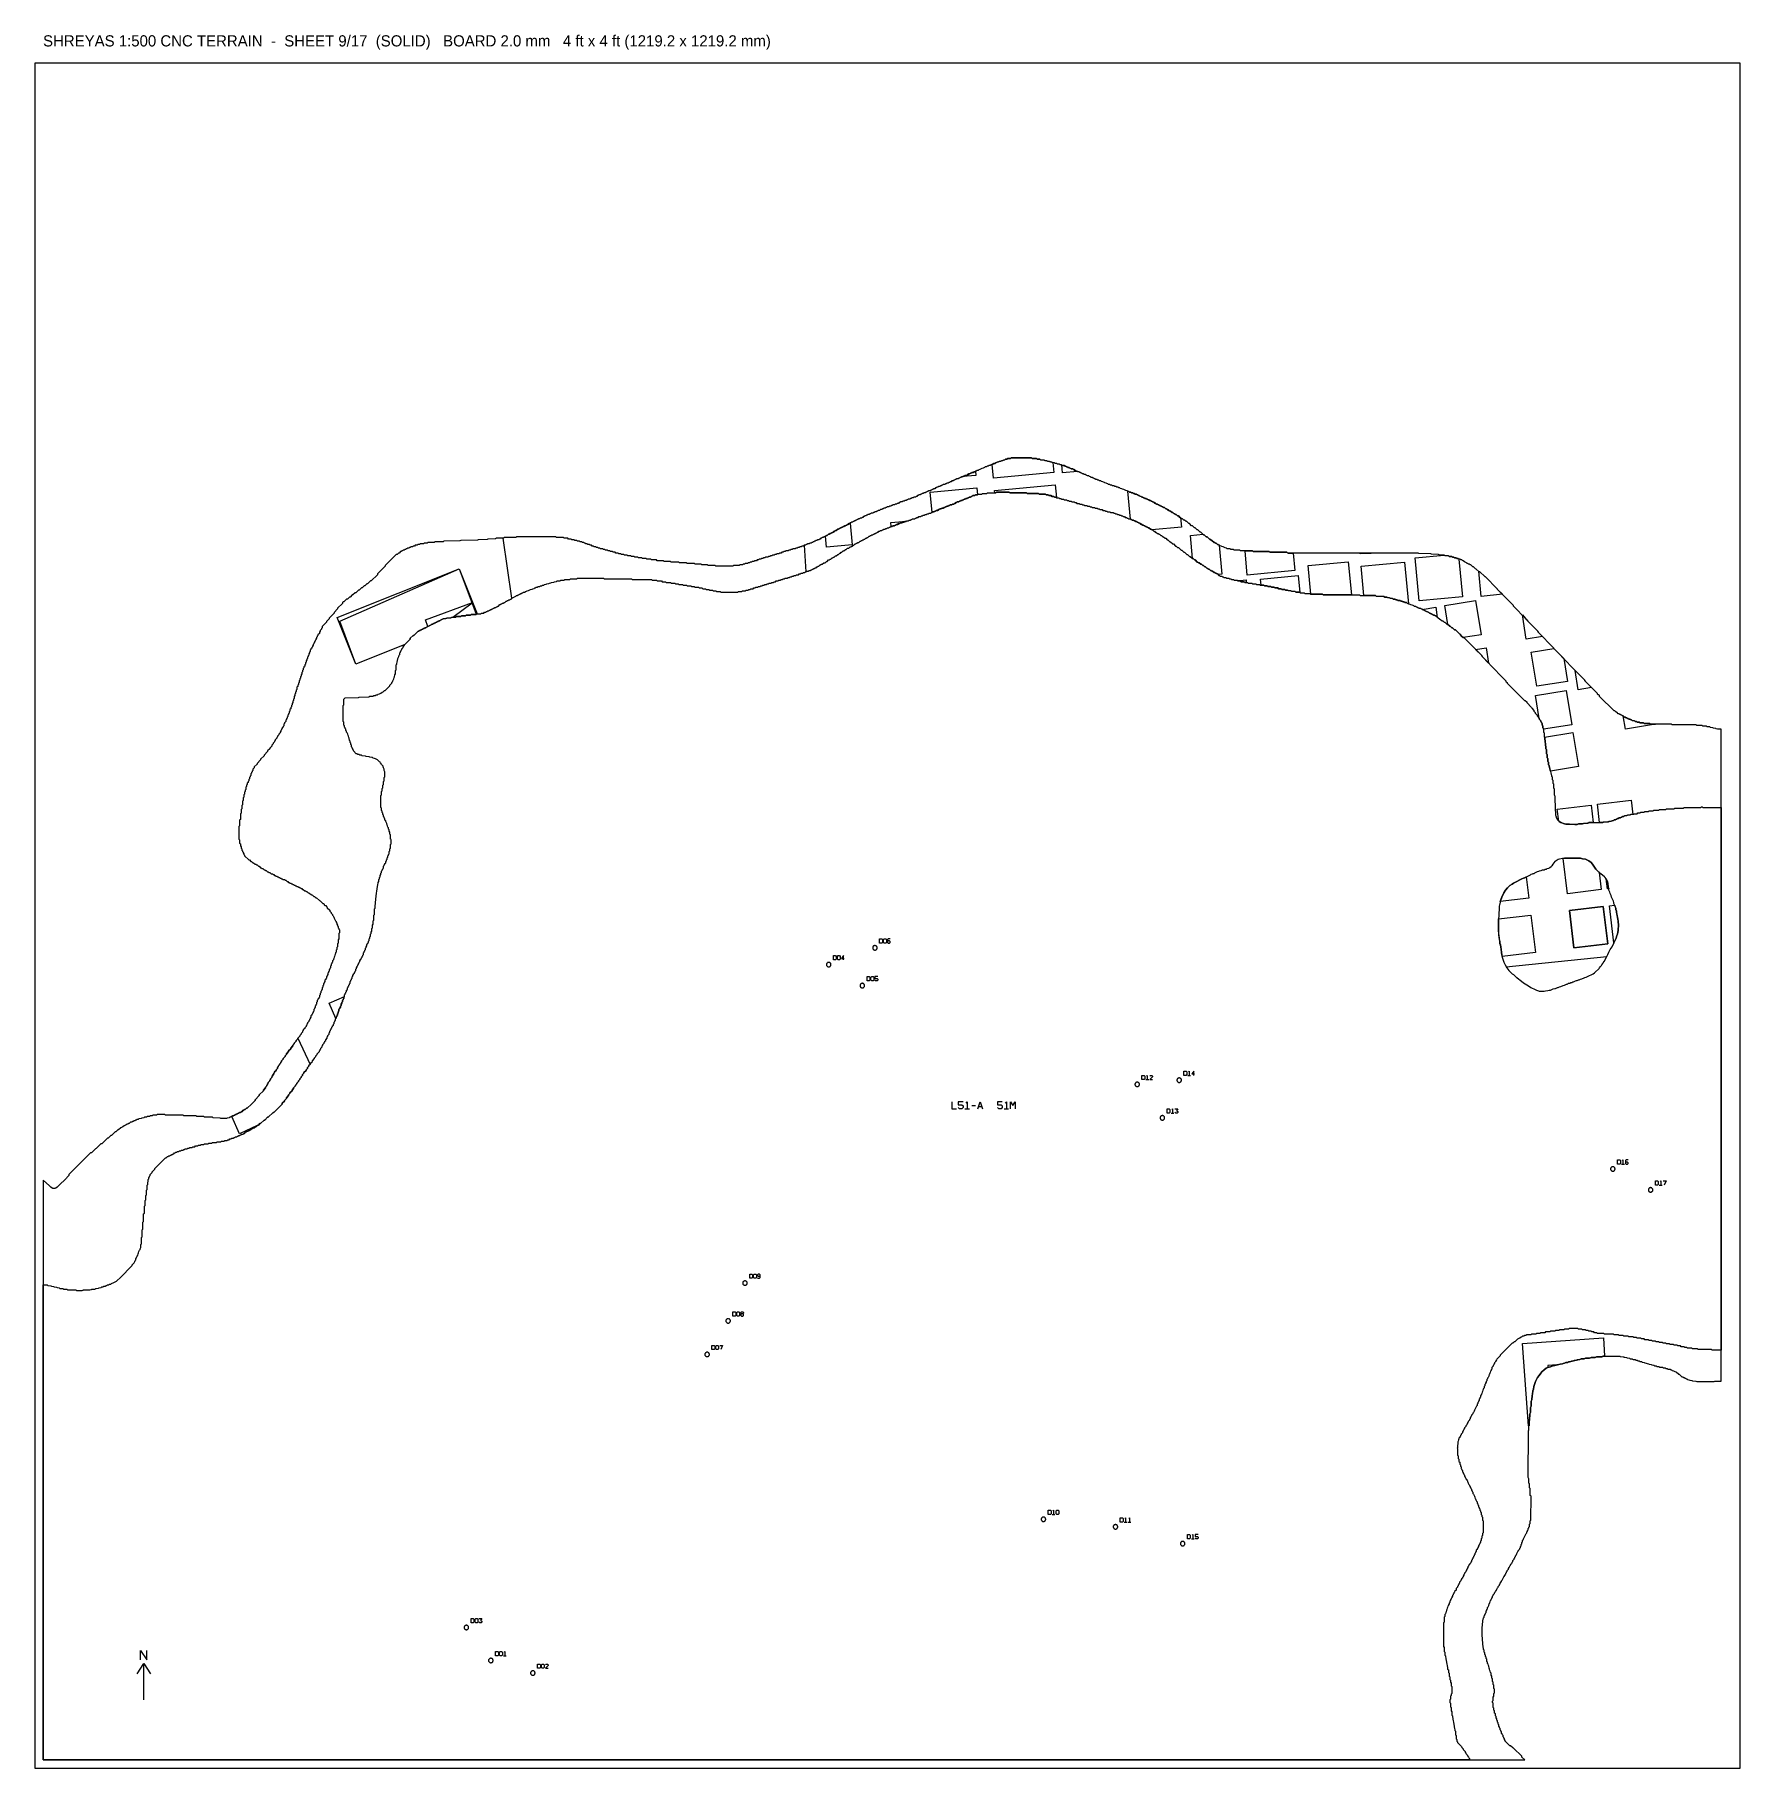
# Model space of a CAD drawing. Header units: millimetres. Extents: x 0 to 1219, y 0 to 1240.
import ezdxf

# ---------------------------------------------------------------- set-up
doc = ezdxf.new("R2010")
doc.units = ezdxf.units.MM
for name, color, linetype in [('CUT_DOWEL_3.2', 2, 'Continuous'), ('CUT_OUTER', 1, 'Continuous'), ('CUT_SOCKET_BLDG', 4, 'Continuous'), ('ENGRAVE_BLDG_BOX', 5, 'Continuous'), ('ENGRAVE_BLDG_FOOTPRINT', 8, 'Continuous'), ('ENGRAVE_NEXT', 3, 'Continuous'), ('ENGRAVE_NORTH', 2, 'Continuous'), ('ENGRAVE_SITE_BOUNDARY', 6, 'Continuous'), ('ENGRAVE_TEXT', 2, 'Continuous'), ('NOTES', 7, 'Continuous'), ('SHEET_EDGE', 7, 'Continuous')]:
    doc.layers.add(name, color=color, linetype=linetype)

msp = doc.modelspace()

# ---------------------------------------------------------------- texts
at = {"layer": 'NOTES'}
msp.add_text('SHREYAS 1:500 CNC TERRAIN  -  SHEET 9/17  (SOLID)   BOARD 2.0 mm   4 ft x 4 ft (1219.2 x 1219.2 mm)', height=8, dxfattribs=at).set_placement((6, 1231.2))

# ---------------------------------------------------------------- linework, layer by layer
at = {"layer": 'CUT_DOWEL_3.2'}
for points in [[(602.2, 586.7), (602.2, 586.9), (602.1, 587.1), (602.1, 587.3), (602, 587.5), (601.9, 587.7), (601.7, 587.8), (601.6, 588), (601.4, 588.1), (601.2, 588.2), (601, 588.2), (600.8, 588.3), (600.6, 588.3), (600.4, 588.3), (600.2, 588.2), (600, 588.2), (599.8, 588.1), (599.6, 588), (599.4, 587.8), (599.3, 587.7), (599.2, 587.5), (599.1, 587.3), (599, 587.1), (599, 586.9), (599, 586.7), (599, 586.5), (599, 586.3), (599.1, 586.1), (599.2, 585.9), (599.3, 585.7), (599.4, 585.6), (599.6, 585.4), (599.8, 585.3), (600, 585.2), (600.2, 585.1), (600.4, 585.1), (600.6, 585.1), (600.8, 585.1), (601, 585.1), (601.2, 585.2), (601.4, 585.3), (601.6, 585.4), (601.7, 585.6), (601.9, 585.7), (602, 585.9), (602.1, 586.1), (602.1, 586.3), (602.2, 586.5), (602.2, 586.7)], [(569.2, 574.7), (569.2, 574.9), (569.1, 575.1), (569.1, 575.3), (569, 575.5), (568.9, 575.7), (568.7, 575.8), (568.6, 576), (568.4, 576.1), (568.2, 576.2), (568, 576.2), (567.8, 576.3), (567.6, 576.3), (567.4, 576.3), (567.2, 576.2), (567, 576.2), (566.8, 576.1), (566.6, 576), (566.4, 575.8), (566.3, 575.7), (566.2, 575.5), (566.1, 575.3), (566, 575.1), (566, 574.9), (566, 574.7), (566, 574.5), (566, 574.3), (566.1, 574.1), (566.2, 573.9), (566.3, 573.7), (566.4, 573.6), (566.6, 573.4), (566.8, 573.3), (567, 573.2), (567.2, 573.1), (567.4, 573.1), (567.6, 573.1), (567.8, 573.1), (568, 573.1), (568.2, 573.2), (568.4, 573.3), (568.6, 573.4), (568.7, 573.6), (568.9, 573.7), (569, 573.9), (569.1, 574.1), (569.1, 574.3), (569.2, 574.5), (569.2, 574.7)], [(593.2, 559.7), (593.2, 559.9), (593.1, 560.1), (593.1, 560.3), (593, 560.5), (592.9, 560.7), (592.7, 560.8), (592.6, 561), (592.4, 561.1), (592.2, 561.2), (592, 561.2), (591.8, 561.3), (591.6, 561.3), (591.4, 561.3), (591.2, 561.2), (591, 561.2), (590.8, 561.1), (590.6, 561), (590.4, 560.8), (590.3, 560.7), (590.2, 560.5), (590.1, 560.3), (590, 560.1), (590, 559.9), (590, 559.7), (590, 559.5), (590, 559.3), (590.1, 559.1), (590.2, 558.9), (590.3, 558.7), (590.4, 558.6), (590.6, 558.4), (590.8, 558.3), (591, 558.2), (591.2, 558.1), (591.4, 558.1), (591.6, 558.1), (591.8, 558.1), (592, 558.1), (592.2, 558.2), (592.4, 558.3), (592.6, 558.4), (592.7, 558.6), (592.9, 558.7), (593, 558.9), (593.1, 559.1), (593.1, 559.3), (593.2, 559.5), (593.2, 559.7)], [(789.7, 489.1), (789.7, 489.3), (789.7, 489.5), (789.6, 489.7), (789.5, 489.9), (789.4, 490), (789.2, 490.2), (789.1, 490.3), (788.9, 490.5), (788.7, 490.5), (788.5, 490.6), (788.3, 490.7), (788.1, 490.7), (787.9, 490.7), (787.7, 490.6), (787.5, 490.5), (787.3, 490.5), (787.1, 490.3), (787, 490.2), (786.8, 490), (786.7, 489.9), (786.6, 489.7), (786.6, 489.5), (786.5, 489.3), (786.5, 489.1), (786.5, 488.9), (786.6, 488.7), (786.6, 488.5), (786.7, 488.3), (786.8, 488.1), (787, 487.9), (787.1, 487.8), (787.3, 487.7), (787.5, 487.6), (787.7, 487.5), (787.9, 487.5), (788.1, 487.5), (788.3, 487.5), (788.5, 487.5), (788.7, 487.6), (788.9, 487.7), (789.1, 487.8), (789.2, 487.9), (789.4, 488.1), (789.5, 488.3), (789.6, 488.5), (789.7, 488.7), (789.7, 488.9), (789.7, 489.1)], [(819.7, 492.1), (819.7, 492.3), (819.7, 492.5), (819.6, 492.7), (819.5, 492.9), (819.4, 493), (819.2, 493.2), (819.1, 493.3), (818.9, 493.5), (818.7, 493.5), (818.5, 493.6), (818.3, 493.7), (818.1, 493.7), (817.9, 493.7), (817.7, 493.6), (817.5, 493.5), (817.3, 493.5), (817.1, 493.3), (817, 493.2), (816.8, 493), (816.7, 492.9), (816.6, 492.7), (816.6, 492.5), (816.5, 492.3), (816.5, 492.1), (816.5, 491.9), (816.6, 491.7), (816.6, 491.5), (816.7, 491.3), (816.8, 491.1), (817, 490.9), (817.1, 490.8), (817.3, 490.7), (817.5, 490.6), (817.7, 490.5), (817.9, 490.5), (818.1, 490.5), (818.3, 490.5), (818.5, 490.5), (818.7, 490.6), (818.9, 490.7), (819.1, 490.8), (819.2, 490.9), (819.4, 491.1), (819.5, 491.3), (819.6, 491.5), (819.7, 491.7), (819.7, 491.9), (819.7, 492.1)], [(807.7, 465.1), (807.7, 465.3), (807.7, 465.5), (807.6, 465.7), (807.5, 465.9), (807.4, 466), (807.2, 466.2), (807.1, 466.3), (806.9, 466.5), (806.7, 466.5), (806.5, 466.6), (806.3, 466.7), (806.1, 466.7), (805.9, 466.7), (805.7, 466.6), (805.5, 466.5), (805.3, 466.5), (805.1, 466.3), (805, 466.2), (804.8, 466), (804.7, 465.9), (804.6, 465.7), (804.6, 465.5), (804.5, 465.3), (804.5, 465.1), (804.5, 464.9), (804.6, 464.7), (804.6, 464.5), (804.7, 464.3), (804.8, 464.1), (805, 463.9), (805.1, 463.8), (805.3, 463.7), (805.5, 463.6), (805.7, 463.5), (805.9, 463.5), (806.1, 463.5), (806.3, 463.5), (806.5, 463.5), (806.7, 463.6), (806.9, 463.7), (807.1, 463.8), (807.2, 463.9), (807.4, 464.1), (807.5, 464.3), (807.6, 464.5), (807.7, 464.7), (807.7, 464.9), (807.7, 465.1)], [(1129.7, 428.6), (1129.7, 428.8), (1129.6, 429), (1129.6, 429.2), (1129.5, 429.4), (1129.3, 429.6), (1129.2, 429.7), (1129, 429.9), (1128.9, 430), (1128.7, 430.1), (1128.5, 430.1), (1128.3, 430.2), (1128.1, 430.2), (1127.9, 430.2), (1127.7, 430.1), (1127.5, 430.1), (1127.3, 430), (1127.1, 429.9), (1126.9, 429.7), (1126.8, 429.6), (1126.7, 429.4), (1126.6, 429.2), (1126.5, 429), (1126.5, 428.8), (1126.5, 428.6), (1126.5, 428.4), (1126.5, 428.2), (1126.6, 428), (1126.7, 427.8), (1126.8, 427.6), (1126.9, 427.5), (1127.1, 427.3), (1127.3, 427.2), (1127.5, 427.1), (1127.7, 427), (1127.9, 427), (1128.1, 427), (1128.3, 427), (1128.5, 427), (1128.7, 427.1), (1128.9, 427.2), (1129, 427.3), (1129.2, 427.5), (1129.3, 427.6), (1129.5, 427.8), (1129.6, 428), (1129.6, 428.2), (1129.7, 428.4), (1129.7, 428.6)], [(1156.7, 413.6), (1156.7, 413.8), (1156.6, 414), (1156.6, 414.2), (1156.5, 414.4), (1156.3, 414.6), (1156.2, 414.7), (1156, 414.9), (1155.9, 415), (1155.7, 415.1), (1155.5, 415.1), (1155.3, 415.2), (1155.1, 415.2), (1154.9, 415.2), (1154.7, 415.1), (1154.5, 415.1), (1154.3, 415), (1154.1, 414.9), (1153.9, 414.7), (1153.8, 414.6), (1153.7, 414.4), (1153.6, 414.2), (1153.5, 414), (1153.5, 413.8), (1153.5, 413.6), (1153.5, 413.4), (1153.5, 413.2), (1153.6, 413), (1153.7, 412.8), (1153.8, 412.6), (1153.9, 412.5), (1154.1, 412.3), (1154.3, 412.2), (1154.5, 412.1), (1154.7, 412), (1154.9, 412), (1155.1, 412), (1155.3, 412), (1155.5, 412), (1155.7, 412.1), (1155.9, 412.2), (1156, 412.3), (1156.2, 412.5), (1156.3, 412.6), (1156.5, 412.8), (1156.6, 413), (1156.6, 413.2), (1156.7, 413.4), (1156.7, 413.6)], [(509.3, 347), (509.3, 347.2), (509.2, 347.4), (509.2, 347.6), (509.1, 347.8), (509, 347.9), (508.8, 348.1), (508.7, 348.2), (508.5, 348.3), (508.3, 348.4), (508.1, 348.5), (507.9, 348.5), (507.7, 348.6), (507.5, 348.5), (507.3, 348.5), (507.1, 348.4), (506.9, 348.3), (506.7, 348.2), (506.6, 348.1), (506.4, 347.9), (506.3, 347.8), (506.2, 347.6), (506.1, 347.4), (506.1, 347.2), (506.1, 347), (506.1, 346.7), (506.1, 346.5), (506.2, 346.3), (506.3, 346.2), (506.4, 346), (506.6, 345.8), (506.7, 345.7), (506.9, 345.6), (507.1, 345.5), (507.3, 345.4), (507.5, 345.4), (507.7, 345.4), (507.9, 345.4), (508.1, 345.4), (508.3, 345.5), (508.5, 345.6), (508.7, 345.7), (508.8, 345.8), (509, 346), (509.1, 346.2), (509.2, 346.3), (509.2, 346.5), (509.3, 346.7), (509.3, 347)], [(497.3, 320), (497.3, 320.2), (497.2, 320.4), (497.2, 320.6), (497.1, 320.8), (497, 320.9), (496.8, 321.1), (496.7, 321.2), (496.5, 321.3), (496.3, 321.4), (496.1, 321.5), (495.9, 321.5), (495.7, 321.6), (495.5, 321.5), (495.3, 321.5), (495.1, 321.4), (494.9, 321.3), (494.7, 321.2), (494.6, 321.1), (494.4, 320.9), (494.3, 320.8), (494.2, 320.6), (494.1, 320.4), (494.1, 320.2), (494.1, 320), (494.1, 319.7), (494.1, 319.5), (494.2, 319.3), (494.3, 319.2), (494.4, 319), (494.6, 318.8), (494.7, 318.7), (494.9, 318.6), (495.1, 318.5), (495.3, 318.4), (495.5, 318.4), (495.7, 318.4), (495.9, 318.4), (496.1, 318.4), (496.3, 318.5), (496.5, 318.6), (496.7, 318.7), (496.8, 318.8), (497, 319), (497.1, 319.2), (497.2, 319.3), (497.2, 319.5), (497.3, 319.7), (497.3, 320)], [(482.3, 296), (482.3, 296.2), (482.2, 296.4), (482.2, 296.6), (482.1, 296.8), (482, 296.9), (481.8, 297.1), (481.7, 297.2), (481.5, 297.3), (481.3, 297.4), (481.1, 297.5), (480.9, 297.5), (480.7, 297.6), (480.5, 297.5), (480.3, 297.5), (480.1, 297.4), (479.9, 297.3), (479.7, 297.2), (479.6, 297.1), (479.4, 296.9), (479.3, 296.8), (479.2, 296.6), (479.1, 296.4), (479.1, 296.2), (479.1, 296), (479.1, 295.7), (479.1, 295.5), (479.2, 295.3), (479.3, 295.2), (479.4, 295), (479.6, 294.8), (479.7, 294.7), (479.9, 294.6), (480.1, 294.5), (480.3, 294.4), (480.5, 294.4), (480.7, 294.4), (480.9, 294.4), (481.1, 294.4), (481.3, 294.5), (481.5, 294.6), (481.7, 294.7), (481.8, 294.8), (482, 295), (482.1, 295.2), (482.2, 295.3), (482.2, 295.5), (482.3, 295.7), (482.3, 296)], [(722.7, 178.1), (722.7, 178.3), (722.6, 178.5), (722.6, 178.7), (722.5, 178.9), (722.4, 179.1), (722.2, 179.2), (722.1, 179.4), (721.9, 179.5), (721.7, 179.6), (721.5, 179.6), (721.3, 179.7), (721.1, 179.7), (720.9, 179.7), (720.7, 179.6), (720.5, 179.6), (720.3, 179.5), (720.1, 179.4), (720, 179.2), (719.8, 179.1), (719.7, 178.9), (719.6, 178.7), (719.5, 178.5), (719.5, 178.3), (719.5, 178.1), (719.5, 177.9), (719.5, 177.7), (719.6, 177.5), (719.7, 177.3), (719.8, 177.1), (720, 177), (720.1, 176.8), (720.3, 176.7), (720.5, 176.6), (720.7, 176.5), (720.9, 176.5), (721.1, 176.5), (721.3, 176.5), (721.5, 176.5), (721.7, 176.6), (721.9, 176.7), (722.1, 176.8), (722.2, 177), (722.4, 177.1), (722.5, 177.3), (722.6, 177.5), (722.6, 177.7), (722.7, 177.9), (722.7, 178.1)], [(774.2, 172.7), (774.2, 172.9), (774.1, 173.1), (774.1, 173.3), (774, 173.5), (773.8, 173.7), (773.7, 173.8), (773.6, 174), (773.4, 174.1), (773.2, 174.2), (773, 174.2), (772.8, 174.3), (772.6, 174.3), (772.4, 174.3), (772.2, 174.2), (772, 174.2), (771.8, 174.1), (771.6, 174), (771.4, 173.8), (771.3, 173.7), (771.2, 173.5), (771.1, 173.3), (771, 173.1), (771, 172.9), (771, 172.7), (771, 172.5), (771, 172.3), (771.1, 172.1), (771.2, 171.9), (771.3, 171.7), (771.4, 171.6), (771.6, 171.4), (771.8, 171.3), (772, 171.2), (772.2, 171.1), (772.4, 171.1), (772.6, 171.1), (772.8, 171.1), (773, 171.1), (773.2, 171.2), (773.4, 171.3), (773.6, 171.4), (773.7, 171.6), (773.8, 171.7), (774, 171.9), (774.1, 172.1), (774.1, 172.3), (774.2, 172.5), (774.2, 172.7)], [(822.2, 160.7), (822.2, 160.9), (822.1, 161.1), (822.1, 161.3), (822, 161.5), (821.8, 161.7), (821.7, 161.8), (821.6, 162), (821.4, 162.1), (821.2, 162.2), (821, 162.2), (820.8, 162.3), (820.6, 162.3), (820.4, 162.3), (820.2, 162.2), (820, 162.2), (819.8, 162.1), (819.6, 162), (819.4, 161.8), (819.3, 161.7), (819.2, 161.5), (819.1, 161.3), (819, 161.1), (819, 160.9), (819, 160.7), (819, 160.5), (819, 160.3), (819.1, 160.1), (819.2, 159.9), (819.3, 159.7), (819.4, 159.6), (819.6, 159.4), (819.8, 159.3), (820, 159.2), (820.2, 159.1), (820.4, 159.1), (820.6, 159.1), (820.8, 159.1), (821, 159.1), (821.2, 159.2), (821.4, 159.3), (821.6, 159.4), (821.7, 159.6), (821.8, 159.7), (822, 159.9), (822.1, 160.1), (822.1, 160.3), (822.2, 160.5), (822.2, 160.7)], [(310.2, 100.7), (310.2, 100.9), (310.1, 101.1), (310.1, 101.3), (310, 101.5), (309.8, 101.7), (309.7, 101.8), (309.6, 102), (309.4, 102.1), (309.2, 102.2), (309, 102.2), (308.8, 102.3), (308.6, 102.3), (308.4, 102.3), (308.2, 102.2), (308, 102.2), (307.8, 102.1), (307.6, 102), (307.4, 101.8), (307.3, 101.7), (307.2, 101.5), (307.1, 101.3), (307, 101.1), (307, 100.9), (307, 100.7), (307, 100.5), (307, 100.3), (307.1, 100.1), (307.2, 99.9), (307.3, 99.7), (307.4, 99.6), (307.6, 99.4), (307.8, 99.3), (308, 99.2), (308.2, 99.2), (308.4, 99.1), (308.6, 99.1), (308.8, 99.1), (309, 99.2), (309.2, 99.2), (309.4, 99.3), (309.6, 99.4), (309.7, 99.6), (309.8, 99.7), (310, 99.9), (310.1, 100.1), (310.1, 100.3), (310.2, 100.5), (310.2, 100.7)], [(327.7, 77.1), (327.7, 77.3), (327.6, 77.5), (327.6, 77.7), (327.5, 77.9), (327.4, 78.1), (327.2, 78.2), (327.1, 78.4), (326.9, 78.5), (326.7, 78.6), (326.5, 78.6), (326.3, 78.7), (326.1, 78.7), (325.9, 78.7), (325.7, 78.6), (325.5, 78.6), (325.3, 78.5), (325.1, 78.4), (325, 78.2), (324.8, 78.1), (324.7, 77.9), (324.6, 77.7), (324.5, 77.5), (324.5, 77.3), (324.5, 77.1), (324.5, 76.9), (324.5, 76.7), (324.6, 76.5), (324.7, 76.3), (324.8, 76.1), (325, 76), (325.1, 75.8), (325.3, 75.7), (325.5, 75.6), (325.7, 75.6), (325.9, 75.5), (326.1, 75.5), (326.3, 75.5), (326.5, 75.6), (326.7, 75.6), (326.9, 75.7), (327.1, 75.8), (327.2, 76), (327.4, 76.1), (327.5, 76.3), (327.6, 76.5), (327.6, 76.7), (327.7, 76.9), (327.7, 77.1)], [(357.7, 68.1), (357.7, 68.3), (357.6, 68.5), (357.6, 68.7), (357.5, 68.9), (357.4, 69.1), (357.2, 69.2), (357.1, 69.4), (356.9, 69.5), (356.7, 69.6), (356.5, 69.6), (356.3, 69.7), (356.1, 69.7), (355.9, 69.7), (355.7, 69.6), (355.5, 69.6), (355.3, 69.5), (355.1, 69.4), (355, 69.2), (354.8, 69.1), (354.7, 68.9), (354.6, 68.7), (354.5, 68.5), (354.5, 68.3), (354.5, 68.1), (354.5, 67.9), (354.5, 67.7), (354.6, 67.5), (354.7, 67.3), (354.8, 67.1), (355, 67), (355.1, 66.8), (355.3, 66.7), (355.5, 66.6), (355.7, 66.6), (355.9, 66.5), (356.1, 66.5), (356.3, 66.5), (356.5, 66.6), (356.7, 66.6), (356.9, 66.7), (357.1, 66.8), (357.2, 67), (357.4, 67.1), (357.5, 67.3), (357.6, 67.5), (357.6, 67.7), (357.7, 67.9), (357.7, 68.1)]]:
    msp.add_lwpolyline(points, close=True, dxfattribs=at)
at = {"layer": 'CUT_OUTER'}
msp.add_lwpolyline([(6, 6), (1065.1, 6), (1063.1, 8), (1063.1, 8.5), (1063, 8.6), (1057.1, 14.5), (1056.5, 14.6), (1055, 16.1), (1054.5, 16.1), (1051.2, 19.5), (1051.1, 20), (1050.6, 20.5), (1050.6, 21), (1050.1, 21.5), (1050.1, 22), (1049.6, 22.5), (1049.6, 23.5), (1049.1, 24), (1049, 24.6), (1048.6, 25), (1048.6, 26), (1048.1, 26.5), (1048, 27.1), (1047.6, 27.5), (1047.6, 28.5), (1047.1, 29), (1047, 29.6), (1046.6, 30), (1046.6, 31), (1046.1, 31.5), (1046.1, 32.5), (1045.6, 33), (1045.6, 34), (1045.1, 34.5), (1045.1, 35.5), (1044.6, 36), (1044.6, 37), (1044.1, 37.5), (1044.1, 39), (1043.6, 39.5), (1043.6, 41), (1043.1, 41.5), (1043.1, 43), (1042.6, 43.5), (1042.6, 46.5), (1042.1, 47), (1042.1, 47.5), (1042.1, 48), (1042.5, 48.5), (1042.6, 51), (1043, 51.5), (1043.1, 53.5), (1043.5, 54), (1043.5, 56.5), (1043.1, 57), (1043, 59.5), (1042.6, 60), (1042.5, 61.5), (1042.1, 62), (1042, 64), (1041.6, 64.5), (1041.5, 66), (1041.1, 66.5), (1041, 68), (1040.6, 68.5), (1040.5, 69.5), (1040.1, 70), (1040, 71), (1039.6, 71.5), (1039.5, 73), (1039.1, 73.5), (1039, 74.5), (1038.6, 75), (1038.5, 76), (1038.1, 76.5), (1038, 78), (1037.6, 78.5), (1037.5, 79.5), (1037.1, 80), (1037, 81), (1036.6, 81.5), (1036.5, 82.5), (1036.1, 83), (1036, 84.5), (1035.6, 85), (1035.5, 87.5), (1035.1, 88), (1035, 93.5), (1034.6, 94), (1034.6, 101), (1034.6, 101.5), (1035, 102), (1035.1, 106), (1035.5, 106.5), (1035.6, 107.5), (1036, 108), (1036.1, 109), (1036.5, 109.4), (1036.6, 110), (1037, 110.5), (1037.1, 111), (1037.5, 111.5), (1037.6, 112.5), (1038, 112.9), (1038.1, 113.5), (1038.5, 114), (1038.6, 115), (1039, 115.4), (1039.1, 116), (1039.5, 116.5), (1039.6, 117.5), (1040, 117.9), (1040.1, 118.5), (1040.5, 119), (1040.6, 120), (1041, 120.4), (1041.1, 121), (1041.5, 121.5), (1041.6, 122), (1042, 122.5), (1042.1, 123), (1042.5, 123.5), (1042.6, 124), (1043.5, 125), (1043.6, 125.5), (1044, 126), (1044.1, 126.5), (1045, 127.5), (1045.1, 128), (1045.5, 128.5), (1045.6, 129), (1046, 129.5), (1046.1, 130), (1047, 131), (1047.1, 131.5), (1047.5, 132), (1047.6, 132.5), (1048.5, 133.5), (1048.6, 134), (1049, 134.5), (1049.1, 135), (1049.5, 135.5), (1049.6, 136), (1050, 136.5), (1050.1, 137), (1051, 138), (1051.1, 138.5), (1051.5, 139), (1051.6, 139.5), (1052, 140), (1052.1, 140.5), (1052.5, 141), (1052.6, 141.5), (1053.5, 142.5), (1053.6, 143), (1054, 143.5), (1054.1, 144), (1054.5, 144.5), (1054.6, 145), (1055.5, 146), (1055.6, 146.5), (1056, 147), (1056.1, 147.5), (1056.5, 148), (1056.6, 148.5), (1057.5, 149.5), (1057.6, 150), (1058, 150.5), (1058.1, 151), (1058.5, 151.5), (1058.6, 152), (1059, 152.5), (1059.1, 153), (1059.5, 153.5), (1059.6, 154), (1060, 154.5), (1060.1, 155), (1061, 156), (1061.1, 156.5), (1061.5, 157), (1061.6, 157.5), (1062, 157.9), (1062.1, 158.5), (1062.5, 159), (1062.6, 160), (1063, 160.5), (1063.1, 161.5), (1063.5, 162), (1063.6, 163), (1064, 163.4), (1064.1, 164), (1064.5, 164.5), (1064.6, 165), (1065, 165.5), (1065.1, 166), (1065.5, 166.5), (1065.6, 167), (1066, 167.5), (1066.1, 168), (1066.5, 168.5), (1066.6, 169), (1067, 169.5), (1067.1, 170), (1067.5, 170.5), (1067.6, 171.5), (1068, 171.9), (1068.1, 172.5), (1068.5, 173), (1068.6, 174.5), (1069, 175), (1069.1, 177), (1069.5, 177.5), (1069.6, 194.5), (1069.1, 195), (1069.1, 200), (1068.6, 200.5), (1068.6, 203.5), (1068.1, 204), (1068.1, 207), (1067.7, 207.5), (1067.6, 208), (1067.7, 240.5), (1067.8, 241.5), (1068, 241.7), (1068.1, 242), (1068.2, 248), (1068.3, 248.5), (1068.5, 248.7), (1068.6, 249), (1068.8, 253.5), (1068.9, 254), (1069.2, 254.5), (1069.3, 258), (1069.4, 258.5), (1069.7, 259), (1069.8, 262.5), (1069.9, 263), (1070.2, 263.5), (1070.4, 266.5), (1070.7, 267.5), (1070.9, 270), (1071.3, 271), (1071.5, 273), (1072.7, 276.5), (1073.7, 278.5), (1074.3, 279.5), (1075.3, 281), (1076.6, 282.5), (1077.4, 283.5), (1079, 284.9), (1080.5, 286.1), (1081, 286.3), (1082.5, 286.9), (1083.5, 287.1), (1084.5, 287.5), (1085.5, 287.7), (1086.5, 288.1), (1087.5, 288.2), (1088.5, 288.6), (1089.5, 288.7), (1090.5, 289.1), (1092, 289.3), (1092.5, 289.5), (1093.5, 289.7), (1094.5, 290.2), (1096, 290.3), (1096.5, 290.6), (1097, 290.7), (1098, 290.8), (1098.5, 291.1), (1099, 291.2), (1100, 291.3), (1100.5, 291.6), (1101, 291.7), (1102, 291.8), (1102.5, 292.1), (1103, 292.2), (1104.5, 292.3), (1105, 292.6), (1105.5, 292.7), (1107.5, 292.8), (1108, 293.1), (1108.5, 293.2), (1111.5, 293.3), (1112, 293.6), (1112.5, 293.7), (1115.5, 293.8), (1116, 294.1), (1116.5, 294.2), (1120.5, 294.3), (1121, 294.7), (1121.5, 294.8), (1131.5, 294.8), (1133, 294.7), (1133.2, 294.5), (1133.5, 294.4), (1135.5, 294.3), (1136, 294.2), (1136.2, 294), (1136.5, 293.9), (1138, 293.7), (1138.2, 293.5), (1138.5, 293.4), (1140, 293.2), (1140.2, 293), (1140.5, 292.9), (1142, 292.8), (1142.2, 292.5), (1142.5, 292.4), (1144, 292.3), (1144.5, 291.9), (1145.5, 291.8), (1146, 291.4), (1147, 291.3), (1147.5, 290.9), (1148.5, 290.8), (1149, 290.4), (1150.5, 290.3), (1151, 289.9), (1152, 289.8), (1152.5, 289.4), (1153.5, 289.3), (1154, 288.9), (1155.5, 288.8), (1156, 288.4), (1157.5, 288.3), (1158, 287.9), (1159, 287.8), (1159.5, 287.4), (1161, 287.3), (1161.5, 286.9), (1163.5, 286.8), (1164, 286.4), (1165.5, 286.3), (1166, 285.9), (1167, 285.8), (1167.5, 285.4), (1169, 285.3), (1169.5, 284.9), (1170, 284.9), (1170.5, 284.4), (1171.5, 284.3), (1172, 283.9), (1172.5, 283.8), (1173, 283.4), (1173.5, 283.3), (1174.9, 282), (1175, 281.9), (1175.5, 281.9), (1177.5, 279.9), (1178, 279.9), (1178.5, 279.4), (1179, 279.4), (1179.5, 278.9), (1180, 278.9), (1180.5, 278.5), (1181, 278.4), (1181.5, 278), (1182.5, 277.9), (1183, 277.5), (1184.5, 277.4), (1185, 277), (1187.5, 276.9), (1188, 276.5), (1191, 276.5), (1200.5, 276.5), (1201, 276.9), (1205.5, 276.9), (1205.5, 743.1), (1203, 743.1), (1202, 743.2), (1201.7, 743.5), (1201.5, 743.6), (1200, 743.7), (1199.5, 744.1), (1198, 744.2), (1197.5, 744.6), (1195.5, 744.7), (1195, 745.1), (1192.5, 745.1), (1192, 745.6), (1188, 745.6), (1187.5, 746.1), (1171, 746.1), (1170.5, 746.1), (1170, 746.6), (1155.5, 746.6), (1155, 746.6), (1154.5, 747.1), (1150.5, 747.1), (1150, 747.6), (1147.5, 747.6), (1147, 748.1), (1145.5, 748.1), (1145, 748.6), (1144, 748.6), (1143.5, 749.1), (1142, 749.2), (1141.5, 749.6), (1141, 749.6), (1140.5, 750.1), (1139.5, 750.1), (1139, 750.6), (1138.5, 750.6), (1138, 751.1), (1137.5, 751.1), (1137, 751.6), (1136.5, 751.6), (1135.5, 752.6), (1135, 752.6), (1134.5, 753.1), (1134, 753.1), (1133.5, 753.6), (1133, 753.6), (1132.5, 754.1), (1132, 754.1), (1131.1, 755), (1131, 755.1), (1130.5, 755.1), (1129.5, 756.1), (1129, 756.1), (1118.6, 766.5), (1118.6, 767), (1118.1, 767.5), (1117.5, 767.6), (1117.1, 768), (1117, 768.6), (1108.1, 777.5), (1108, 778.1), (1096.6, 789.5), (1096.5, 790), (1086.1, 800.5), (1086, 801), (1074.6, 812.5), (1074.5, 813), (1067.1, 820.5), (1067, 821), (1066.5, 821.1), (1066.1, 821.5), (1066, 822), (1057.1, 831), (1057, 831.5), (1045.6, 843), (1045.5, 843.5), (1037, 852), (1036.5, 852.1), (1033, 855.5), (1032.5, 855.6), (1030.5, 857.5), (1030, 857.6), (1028.5, 859), (1028, 859.1), (1026.5, 860.5), (1026, 860.6), (1025.5, 861), (1025, 861.1), (1024.5, 861.5), (1024, 861.6), (1023.5, 862), (1023, 862.1), (1022.5, 862.5), (1022, 862.6), (1021, 863.5), (1020.5, 863.6), (1020.1, 864), (1019.5, 864.1), (1019, 864.5), (1018, 864.6), (1017.5, 865), (1016.5, 865.1), (1016, 865.5), (1015, 865.6), (1014.5, 866), (1013.5, 866.1), (1013, 866.5), (1011, 866.6), (1010.5, 867), (1008, 867.1), (1007.5, 867.5), (1004, 867.6), (1003.5, 868), (998.5, 868.1), (998, 868.5), (989.5, 868.6), (989, 869), (896, 869), (895.5, 869.1), (895, 869.5), (883, 869.6), (882.5, 870), (871.5, 870), (871, 870.1), (870.5, 870.5), (862, 870.6), (861.5, 871), (857.5, 871.1), (857, 871.5), (855, 871.6), (854.5, 872), (852.5, 872.1), (852, 872.5), (851, 872.6), (850.6, 873), (850, 873.1), (849.5, 873.5), (848.5, 873.6), (848.1, 874), (847.5, 874.1), (847, 874.5), (846.5, 874.6), (846, 875), (845.5, 875.1), (844.5, 876), (844, 876.1), (843.5, 876.5), (843, 876.6), (841.5, 878), (841, 878.1), (840, 879), (839.5, 879.1), (838, 880.5), (837.5, 880.5), (836, 882), (835.5, 882), (833.5, 884), (833, 884), (831.5, 885.5), (831, 885.5), (829.5, 887), (829, 887), (827.5, 888.5), (827, 888.5), (825.5, 890), (825, 890), (823.5, 891.5), (823, 891.5), (822, 892.5), (821.5, 892.5), (820.5, 893.5), (820, 893.5), (819, 894.5), (818.5, 894.5), (817.5, 895.5), (817, 895.5), (816, 896.5), (815.5, 896.5), (815, 897), (814.5, 897), (813.5, 898), (813, 898), (812, 899), (811.5, 899), (811, 899.5), (810.5, 899.5), (810, 900), (809.5, 900), (809, 900.5), (808.5, 900.5), (807.5, 901.5), (807, 901.5), (806.5, 902), (806, 902), (805.5, 902.5), (805, 902.5), (804.5, 903), (804, 903), (803.5, 903.5), (803, 903.5), (802.5, 904), (802, 904), (801.5, 904.5), (801, 904.5), (800.5, 905), (800, 905), (799.5, 905.5), (799, 905.5), (798.5, 906), (798, 906), (797.5, 906.5), (797, 906.5), (796.5, 907), (796, 907), (795.5, 907.5), (795, 907.5), (794.5, 908), (793.5, 908), (793, 908.5), (792.5, 908.5), (792, 909), (791.5, 909), (791, 909.5), (790, 909.6), (789.5, 910), (789, 910), (788.5, 910.5), (788, 910.5), (787.5, 911), (786.5, 911.1), (786.1, 911.5), (785.5, 911.6), (785, 912), (784, 912.1), (783.5, 912.5), (782.5, 912.6), (782.1, 913), (781.5, 913.1), (781, 913.5), (780, 913.6), (779.6, 914), (779, 914.1), (778.5, 914.5), (777.5, 914.6), (777, 915), (776, 915.1), (775.6, 915.5), (775, 915.6), (774.5, 916), (773.5, 916.1), (773, 916.5), (772, 916.6), (771.5, 917), (770.5, 917.1), (770, 917.5), (769, 917.6), (768.5, 918), (767.5, 918.1), (767.1, 918.5), (766.5, 918.6), (766, 919), (765, 919.1), (764.6, 919.5), (764, 919.6), (763.5, 920), (762.5, 920.1), (762, 920.5), (761, 920.6), (760.6, 921), (760, 921.1), (759.5, 921.6), (758.5, 921.6), (758.1, 922), (757.5, 922.1), (757, 922.6), (756.5, 922.6), (756, 923.1), (755, 923.1), (754.6, 923.5), (754, 923.6), (753.5, 924.1), (752.5, 924.1), (752.1, 924.5), (751.5, 924.6), (751, 925.1), (750, 925.1), (749.6, 925.5), (749, 925.6), (748.5, 926.1), (748, 926.1), (747.5, 926.6), (747, 926.6), (746.5, 927.1), (745.5, 927.1), (745.1, 927.5), (744.5, 927.6), (744, 928.1), (743.5, 928.1), (743, 928.6), (742.5, 928.6), (742, 929.1), (741, 929.1), (740.6, 929.5), (740, 929.6), (739.5, 930.1), (738.5, 930.1), (738.1, 930.5), (737.5, 930.6), (737, 931.1), (736.5, 931.1), (736, 931.5), (734.5, 931.6), (734, 932), (733, 932.1), (732.5, 932.5), (731, 932.6), (730.5, 933.1), (729.5, 933.1), (729, 933.5), (727.5, 933.6), (727, 934), (726, 934.1), (725.5, 934.5), (724, 934.6), (723.5, 935), (722, 935.1), (721.5, 935.5), (719, 935.6), (718.5, 936), (716.5, 936.1), (716, 936.5), (713, 936.6), (712.5, 937), (698, 937), (697.5, 936.6), (695.5, 936.5), (695, 936.1), (694, 936), (693.5, 935.6), (692.5, 935.5), (692, 935.1), (691, 935), (690.5, 934.6), (689.5, 934.5), (689, 934.1), (688, 934), (687.5, 933.6), (686.9, 933.5), (686.5, 933.1), (685.5, 933), (685, 932.6), (684.5, 932.5), (684, 932.1), (683.4, 932), (683, 931.6), (682, 931.5), (681.5, 931.1), (680.9, 931), (680.5, 930.6), (679.5, 930.5), (679, 930.1), (678.4, 930), (678, 929.6), (677, 929.5), (676.5, 929.1), (676, 929), (675.5, 928.6), (674.9, 928.5), (674.5, 928.1), (673.5, 928), (673, 927.6), (672.5, 927.5), (672, 927.1), (671.4, 927), (671, 926.6), (670, 926.5), (669.5, 926), (668.9, 926), (668.5, 925.6), (667.5, 925.5), (667, 925), (666.5, 925), (666, 924.5), (665, 924.5), (664.5, 924), (664, 924), (663.5, 923.5), (662.5, 923.5), (662, 923), (661.5, 923), (661, 922.5), (660.5, 922.5), (660, 922), (659, 922), (658.5, 921.5), (658, 921.5), (657.5, 921), (657, 921), (656.5, 920.5), (655.5, 920.5), (655, 920), (654.5, 920), (654, 919.5), (653.5, 919.5), (653, 919), (652, 919), (651.5, 918.5), (651, 918.5), (650.5, 918), (649.5, 918), (649, 917.5), (648.5, 917.5), (648, 917), (647.5, 917), (647, 916.5), (646, 916.5), (645.5, 916), (645, 916), (644.5, 915.5), (644, 915.5), (643.5, 915), (642.5, 915), (642, 914.5), (641.5, 914.5), (641, 914), (640.5, 914), (640, 913.5), (639, 913.5), (638.5, 913), (638, 913), (637.5, 912.5), (637, 912.5), (636.5, 912), (635.5, 912), (635, 911.5), (634.5, 911.5), (634, 911), (633.5, 911), (633, 910.5), (632, 910.5), (631.5, 910), (631, 910), (630.5, 909.5), (630, 909.5), (629.5, 909), (628.5, 909), (628, 908.5), (627, 908.5), (626.5, 908), (626, 908), (625.5, 907.5), (624.5, 907.5), (624, 907), (623.5, 907), (623, 906.5), (622, 906.5), (621.5, 906), (620.5, 906), (620, 905.5), (619, 905.5), (618.5, 905), (618, 905), (617.5, 904.5), (616.5, 904.5), (616, 904), (615, 904), (614.5, 903.5), (613.5, 903.5), (613, 903), (612.5, 903), (612, 902.5), (611, 902.5), (610.5, 902), (609.5, 902), (609, 901.5), (608.5, 901.5), (608, 901), (607, 901), (606.5, 900.5), (606, 900.5), (605.5, 900), (604.5, 900), (604, 899.5), (603, 899.5), (602.5, 899), (602, 899), (601.5, 898.5), (600.5, 898.5), (600, 898), (599.5, 898), (599, 897.5), (598, 897.5), (597.5, 897), (597, 897), (596.5, 896.5), (595.5, 896.5), (595, 896), (594.5, 896), (594, 895.5), (593.5, 895.5), (593, 895), (592.5, 895), (592, 894.5), (591.5, 894.5), (591, 894), (590, 894), (589.5, 893.5), (589, 893.5), (588.5, 893), (588, 893), (587.5, 892.5), (587, 892.5), (586.5, 892), (586, 892), (585.5, 891.5), (585, 891.5), (584.5, 891), (584, 891), (583.5, 890.5), (583, 890.5), (582.5, 890), (582, 890), (581.5, 889.5), (581, 889.5), (580.5, 889), (580, 889), (579.5, 888.5), (579, 888.5), (578.5, 888), (578, 888), (577.5, 887.5), (577, 887.5), (576.5, 887), (576, 887), (575.5, 886.5), (575, 886.5), (574.5, 886), (574, 886), (573, 885), (572.5, 885), (572, 884.5), (571.5, 884.5), (571, 884), (570.5, 884), (570, 883.5), (569.5, 883.5), (569, 883), (568.5, 883), (568, 882.5), (567.5, 882.5), (566.5, 881.5), (566, 881.5), (565.5, 881), (565, 881), (564.5, 880.5), (564, 880.5), (563.5, 880), (563, 880), (562.5, 879.5), (562, 879.5), (561.5, 879), (561, 879), (560.5, 878.5), (559.5, 878.5), (559, 878), (558.5, 878), (558, 877.5), (557.5, 877.5), (557, 877), (556.5, 877), (556, 876.5), (555.5, 876.5), (555, 876), (554, 876), (553.5, 875.5), (552.5, 875.5), (552, 875), (551.5, 875), (551, 874.5), (550, 874.5), (549.5, 874), (548.5, 874), (548, 873.5), (547, 873.5), (546.5, 873), (545.5, 873), (545, 872.5), (544, 872.5), (543.5, 872), (542, 872), (541.5, 871.5), (540.5, 871.5), (540, 871), (539, 871), (538.5, 870.5), (537, 870.5), (536.5, 870), (535.5, 870), (535, 869.5), (534, 869.5), (533.5, 869), (532.5, 869), (532, 868.5), (530.5, 868.5), (530, 868), (529, 868), (528.5, 867.5), (527.5, 867.5), (527, 867), (526, 867), (525.5, 866.5), (524.5, 866.5), (524, 866), (522.5, 866), (522, 865.5), (521, 865.5), (520.5, 865), (519.5, 865), (519, 864.5), (518, 864.5), (517.5, 864), (516.5, 864), (516, 863.5), (514.5, 863.5), (514, 863), (513, 863), (512.5, 862.5), (511.5, 862.5), (511, 862), (510, 862), (509.5, 861.5), (508, 861.5), (507.5, 861), (506.5, 861), (506, 860.5), (504, 860.5), (503.5, 860), (499.5, 860), (499, 859.5), (487, 859.5), (486.5, 860), (481.5, 860), (481, 860.5), (477, 860.5), (476.5, 861), (472, 861), (471.5, 861.5), (466.5, 861.5), (466, 862), (461, 862), (460.5, 862.5), (455, 862.5), (454.5, 863), (450, 863), (449.5, 863.5), (445, 863.5), (444.5, 864), (441, 864), (440.5, 864.5), (437.5, 864.5), (437, 865), (434.5, 865), (434, 865.5), (431.5, 865.5), (431, 866), (429, 866), (428.5, 866.5), (426.5, 866.5), (426, 867), (424, 867), (423.5, 867.5), (421.5, 867.5), (421, 868), (419.5, 868), (419, 868.5), (417.5, 868.5), (417, 869), (415.5, 869), (415, 869.5), (413.5, 869.5), (413, 870), (411.5, 870), (411, 870.5), (410, 870.5), (409.5, 871), (408, 871), (407.5, 871.5), (406.5, 871.5), (406, 872), (404.5, 872.1), (404, 872.5), (403, 872.5), (402.5, 873), (401.5, 873), (401, 873.5), (400, 873.5), (399.5, 874), (398.5, 874), (398, 874.5), (397, 874.5), (396.5, 875), (395.5, 875), (395, 875.5), (394, 875.6), (393.5, 876), (393, 876), (392.5, 876.5), (391.5, 876.5), (391, 877), (390, 877), (389.5, 877.5), (388, 877.5), (387.5, 878), (386, 878), (385.5, 878.5), (384, 878.5), (383.5, 879), (381.5, 879), (381, 879.5), (378.5, 879.5), (378, 880), (373, 880), (372.5, 880.5), (344.5, 880.5), (344, 880.1), (335.5, 880), (335, 879.6), (330, 879.5), (329.5, 879.1), (324, 879), (323.5, 878.6), (317, 878.5), (316.5, 878.1), (304.5, 878), (304, 877.6), (292.5, 877.5), (292, 877), (286, 877), (285.5, 876.5), (281, 876.5), (280.5, 876), (278.5, 876), (278, 875.5), (275.5, 875.5), (275, 875), (274, 875), (273.5, 874.5), (272, 874.5), (271.5, 874), (270.5, 874), (270, 873.5), (269, 873.5), (268.5, 873), (268, 873), (267.5, 872.5), (266.5, 872.5), (266, 872), (265.5, 872), (265, 871.5), (264.5, 871.5), (264, 871), (263.5, 871), (263, 870.5), (262.5, 870.5), (262, 870), (261.5, 870), (260.5, 869), (260, 869), (259, 868), (258.5, 868), (257, 866.5), (250.5, 860), (250.5, 859.5), (245, 854), (245, 853.5), (240.5, 849.1), (240, 849), (238, 847), (237.5, 847), (236, 845.5), (235.5, 845.5), (234, 844), (233.5, 844), (232, 842.5), (231.5, 842.5), (229.5, 840.5), (229, 840.5), (227.5, 839), (227, 839), (225.5, 837.5), (225, 837.5), (223.5, 836), (223, 836), (221, 834), (220.5, 834), (220, 833.5), (220, 833), (216.5, 829.5), (216.5, 829), (214, 826.5), (214, 826), (210.5, 822.5), (210.5, 822), (208.5, 820), (208.5, 819.5), (205.5, 816.5), (205.5, 815.5), (205, 815), (205, 814.5), (204, 813.5), (204, 813), (203.5, 812.5), (203.5, 811.5), (202.5, 810.5), (202.5, 810), (202, 809.5), (202, 809), (201.5, 808.5), (201.5, 808), (201, 807.5), (201, 807), (200.5, 806.5), (200.5, 806), (200, 805.5), (200, 805), (199.5, 804.5), (199.5, 804), (199, 803.5), (199, 803), (198.5, 802.5), (198.5, 802), (198, 801.5), (198, 801), (197.5, 800.5), (197.5, 800), (197, 799.5), (197, 798.5), (196.5, 798), (196.5, 797.5), (196, 797), (196, 796), (195.5, 795.5), (195.5, 795), (195, 794.5), (195, 793.5), (194.5, 793), (194.5, 792.5), (194, 792), (194, 791), (193.5, 790.5), (193.5, 789.5), (193, 789), (193, 788), (192.5, 787.5), (192.5, 787), (192, 786.5), (192, 785.5), (191.5, 785), (191.5, 784), (191, 783.5), (191, 782.5), (190.5, 782), (190.5, 781), (190, 780.5), (190, 779.5), (189.5, 779), (189.5, 778), (189, 777.5), (189, 776.5), (188.5, 776), (188.5, 775), (188, 774.5), (188, 773.5), (187.5, 773), (187.5, 771.5), (187, 771), (187, 770), (186.5, 769.5), (186.5, 768.5), (186, 768), (186, 767), (185.5, 766.5), (185.5, 765), (185, 764.5), (185, 763.5), (184.5, 763), (184.5, 762), (184, 761.5), (184, 760.5), (183.5, 760), (183.5, 759), (183, 758.5), (183, 757.5), (182.5, 757), (182.5, 756), (182, 755.5), (182, 754.5), (181.5, 754), (181.5, 753.5), (181, 753), (181, 752), (180.5, 751.5), (180.5, 751), (180, 750.5), (180, 750), (179.5, 749.5), (179.5, 748.5), (178.5, 747.5), (178.5, 747), (178, 746.5), (178, 745.5), (177.5, 745), (177.5, 744.5), (177, 744), (177, 743.5), (176.5, 743), (176.5, 742.5), (176, 742), (176, 741.5), (175.5, 741), (175.5, 740.5), (174.5, 739.5), (174.5, 739), (173.5, 738), (173.5, 737.5), (173, 737), (173, 736.5), (172, 735.5), (172, 735), (171.5, 734.5), (171.5, 734), (170.5, 733), (170.5, 732.5), (169.5, 731.5), (169.5, 731), (168, 729.5), (168, 729), (166.5, 727.5), (166.5, 727), (164, 724.5), (164, 724), (161.5, 721.5), (161.5, 721), (159, 718.5), (159, 718), (157, 716), (157, 715.5), (156, 714.5), (156, 713.5), (155.5, 713), (155.5, 712.5), (155, 712), (155, 711.5), (154.5, 711), (154.5, 710), (154, 709.5), (154, 709), (153.5, 708.5), (153.5, 707.5), (153, 707), (153, 706), (152.5, 705.5), (152.5, 705), (152, 704.5), (152, 703.5), (151.5, 703), (151.5, 702), (151, 701.5), (151, 700), (150.5, 699.5), (150.5, 698.5), (150, 698), (150, 696.5), (149.5, 696), (149.5, 694.5), (149, 694), (149, 692), (148.5, 691.5), (148.5, 689), (148, 688.5), (148, 686), (147.5, 685.5), (147.5, 683), (147, 682.5), (147, 678.5), (146.5, 678), (146.5, 674), (146, 673.5), (146, 664.5), (146.5, 664), (146.5, 661.5), (147, 661), (147, 659.5), (147.5, 659), (147.5, 658), (148, 657.5), (148, 656.5), (148.5, 656), (148.5, 655.5), (149, 655), (149, 654.5), (149.5, 654), (149.5, 653.5), (150, 653), (150, 652.5), (153, 649.5), (153.5, 649.5), (154.5, 648.5), (155, 648.5), (156, 647.5), (156.5, 647.5), (157.5, 646.5), (158, 646.5), (158.5, 646), (159, 646), (160, 645), (160.5, 645), (161.5, 644), (162, 644), (162.5, 643.5), (163, 643.5), (164, 642.5), (164.5, 642.5), (165, 642), (165.5, 642), (166.5, 641), (167, 641), (167.5, 640.5), (168, 640.5), (169, 639.5), (170, 639.5), (170.5, 639), (171, 639), (171.5, 638.5), (172, 638.5), (172.5, 638), (173, 638), (173.5, 637.5), (174, 637.5), (174.5, 637), (175, 637), (175.5, 636.5), (176, 636.5), (176.5, 636), (177, 636), (177.5, 635.5), (178.5, 635.5), (179, 635), (179.5, 635), (180.5, 634), (181, 634), (181.5, 633.5), (182, 633.5), (182.5, 633), (183, 633), (183.5, 632.5), (184, 632.5), (184.5, 632), (185, 632), (185.5, 631.5), (186, 631.5), (186.5, 631), (187, 631), (187.5, 630.5), (188, 630.5), (188.5, 630), (189, 630), (189.5, 629.5), (190, 629.5), (190.5, 629), (191, 629), (191.5, 628.5), (192, 628.4), (193, 627.5), (193.5, 627.5), (194, 627), (194.5, 626.9), (195.5, 626), (196, 626), (196.5, 625.5), (197, 625.4), (198, 624.5), (198.5, 624.4), (199.5, 623.5), (200, 623.4), (201, 622.5), (201.5, 622.4), (203.5, 620.5), (204, 620.4), (206, 618.5), (206.5, 618.4), (206.9, 618), (207, 617.5), (207.5, 617), (208, 616.9), (208.9, 616), (209, 615.4), (210.9, 613.5), (211, 613), (211.9, 612), (212, 611.4), (212.9, 610.5), (213, 610), (213.4, 609.5), (213.5, 609), (213.9, 608.5), (214, 608), (214.4, 607.5), (214.5, 607), (214.9, 606.5), (215, 606), (215.4, 605.5), (215.5, 604.9), (215.9, 604.5), (216, 603.5), (216.4, 603), (216.5, 602.4), (216.9, 602), (217, 601), (217.4, 600.5), (217.4, 600), (217.9, 599.5), (217.9, 597.5), (217.5, 597), (217.4, 593), (217, 592.5), (216.9, 590), (216.5, 589.5), (216.4, 587.5), (216, 587), (215.9, 585.5), (215.5, 585), (215.4, 583.5), (215, 583), (214.9, 582), (214.5, 581.5), (214.4, 580.5), (214, 580), (213.9, 579), (213.5, 578.6), (213.5, 578), (213, 577.5), (213, 576.5), (212.5, 576), (212.5, 575.5), (212, 575), (212, 574), (211.5, 573.5), (211.5, 572.5), (211, 572), (211, 571.5), (210.5, 571), (210.5, 570), (210, 569.5), (210, 569), (209.5, 568.5), (209.5, 567.5), (209, 567), (209, 566.5), (208.5, 566), (208.5, 565), (208, 564.5), (208, 564), (207.5, 563.5), (207.5, 562.5), (207, 562), (207, 561.5), (206.5, 561), (206.5, 560), (206, 559.5), (206, 558.5), (205.5, 558), (205.5, 557), (205, 556.5), (205, 556), (204.5, 555.5), (204.5, 554.5), (204, 554), (204, 553), (203.5, 552.5), (203.5, 551.5), (203, 551), (203, 550.5), (202.5, 550), (202.5, 549.5), (202, 549), (202, 548), (201.5, 547.5), (201.5, 546.5), (201, 546), (201, 545.5), (200.5, 545), (200.5, 544), (200, 543.5), (200, 543), (199.5, 542.5), (199.5, 541.5), (199, 541), (199, 540.5), (198.5, 540), (198.5, 539.5), (198, 539), (198, 538.5), (197.5, 538), (197.5, 537), (197, 536.5), (197, 536), (196.5, 535.5), (196.5, 535), (196, 534.5), (196, 534), (195, 533), (195, 532.5), (194.5, 532), (194.5, 531.5), (194, 531), (194, 530.5), (193, 529.5), (193, 529), (192, 528), (192, 527.5), (191.5, 527), (191.5, 526.5), (190.5, 525.5), (190.5, 525), (189.5, 524), (189.5, 523.5), (188, 522), (188, 521.5), (187, 520.5), (187, 520), (185.5, 518.5), (185.5, 518), (184.5, 517), (184.5, 516.5), (183, 515), (183, 514.5), (181.5, 513), (181.5, 512.5), (180, 511), (180, 510.5), (179, 509.5), (179, 509), (177.5, 507.5), (177.5, 507), (176.5, 506), (176.5, 505.5), (176, 505), (176, 504.5), (175, 503.5), (175, 503), (174, 502), (174, 501.5), (173.5, 501), (173.5, 500.5), (172.5, 499.5), (172.5, 499), (171.5, 498), (171.5, 497.5), (171, 497), (171, 496.5), (170, 495.5), (170, 495), (169.5, 494.5), (169.5, 494), (168.5, 493), (168.5, 492.5), (168, 492), (168, 491.5), (167, 490.5), (167, 490), (166.5, 489.5), (166.5, 489), (166, 488.5), (166, 488), (165, 487), (165, 486.5), (163.5, 485), (163.5, 484.5), (160.5, 481.5), (160.5, 481), (157.5, 478), (157.5, 477.5), (155, 475), (152, 472), (151.5, 472), (150.5, 471), (150, 471), (149.5, 470.5), (149, 470.5), (148, 469.5), (147.5, 469.5), (147, 469), (146.5, 469), (146, 468.5), (145.5, 468.5), (145, 468), (144.5, 468), (144, 467.5), (143.5, 467.5), (143, 467), (142.5, 467), (142, 466.5), (141.5, 466.5), (141, 466.1), (140.5, 466), (140, 465.6), (139.4, 465.5), (139, 465.1), (137.5, 465), (137, 464.6), (133, 464.6), (132.5, 465), (127.5, 465.1), (127, 465.5), (121.5, 465.6), (121, 466), (116, 466.1), (115.5, 466.5), (106.5, 466.6), (106, 467), (94, 467), (93.5, 467.1), (93, 467.5), (87.5, 467.5), (87, 467.1), (84.5, 467), (84, 466.6), (82.5, 466.5), (82, 466.1), (80.5, 466), (80, 465.6), (78.5, 465.5), (78, 465.1), (76.5, 465), (76, 464.6), (74.5, 464.5), (74, 464), (73, 464), (72.5, 463.5), (72, 463.5), (71.5, 463), (71, 463), (70.5, 462.6), (69.9, 462.5), (69.5, 462.1), (68.5, 462), (67.5, 461.1), (67, 461), (66.5, 460.6), (66, 460.5), (65.5, 460.1), (65, 460), (64.5, 459.6), (64, 459.5), (63, 458.6), (62.5, 458.5), (62, 458.1), (61.5, 458), (60, 456.6), (59.5, 456.5), (58, 455.1), (57.5, 455), (55, 452.6), (54.5, 452.5), (52.5, 450.6), (52, 450.5), (48, 446.6), (47.4, 446.5), (44, 443.1), (43.5, 443), (40.5, 440.1), (39.9, 440), (24.5, 424.6), (24.4, 424.5), (24.3, 424), (22.9, 422.5), (22.8, 422), (22.3, 421.5), (17.5, 416.9), (16, 415.6), (15, 414.8), (14.5, 414.6), (14, 414.5), (13.5, 414.5), (13, 414.6), (12.5, 414.9), (11.5, 415.6), (10.5, 416.5), (6, 420.6), (6, 6)], close=True, dxfattribs=at)
at = {"layer": 'CUT_SOCKET_BLDG'}
msp.add_lwpolyline([(1097.1, 613.4), (1100.3, 586.6), (1124.4, 589.5), (1121.2, 616.3), (1097.1, 613.4)], close=True, dxfattribs=at)
at = {"layer": 'ENGRAVE_BLDG_BOX'}
for points in [[(728.6, 926.5), (685.3, 922.4), (684.4, 932.4), (684.5, 932.5), (685, 932.6), (685.5, 933), (686.5, 933.1), (686.9, 933.5), (687.5, 933.6), (688, 934), (689, 934.1), (689.5, 934.5), (690.5, 934.6), (691, 935), (692, 935.1), (692.5, 935.5), (693.5, 935.6), (694, 936), (695, 936.1), (695.5, 936.5), (697.5, 936.6), (698, 937), (712.5, 937), (713, 936.6), (716, 936.5), (716.5, 936.1), (718.5, 936), (719, 935.6), (721.5, 935.5), (722, 935.1), (723.5, 935), (724, 934.6), (725.5, 934.5), (726, 934.1), (727, 934), (727.5, 933.6), (727.9, 933.6), (728.6, 926.5)], [(734.6, 926.3), (734.1, 932), (734.5, 931.6), (736, 931.5), (736.5, 931.1), (737, 931.1), (737.5, 930.6), (738.1, 930.5), (738.5, 930.1), (739.5, 930.1), (740, 929.6), (740.6, 929.5), (741, 929.1), (742, 929.1), (742.5, 928.6), (743, 928.6), (743.5, 928.1), (744, 928.1), (744.5, 927.6), (745.1, 927.5), (745.3, 927.3), (734.6, 926.3)], [(662.5, 923.5), (662.5, 923.5), (663, 923.5), (662.5, 923.5)], [(672.7, 924.5), (663.5, 923.6), (664, 924), (664.5, 924), (665, 924.5), (666, 924.5), (666.5, 925), (667, 925), (667.5, 925.5), (668.5, 925.6), (668.9, 926), (669.5, 926), (670, 926.5), (671, 926.6), (671.4, 927), (672, 927.1), (672.4, 927.4), (672.7, 924.5)], [(686.2, 913.6), (729.4, 917.7), (730.3, 908.8), (730, 909), (729, 909), (728.5, 909.5), (727, 909.5), (726.5, 910), (725, 910), (724.5, 910.5), (723, 910.5), (722.5, 911), (718, 911), (717.5, 911.5), (709.5, 911.5), (709, 912), (697, 912), (696.5, 912.5), (687.5, 912.5), (687, 912), (686.3, 912), (686.2, 913.6)], [(640.1, 912.4), (673.5, 915.6), (674, 910.5), (672.5, 910.5), (672, 910), (670.5, 910), (670, 909.5), (669.5, 909.5), (669, 909), (668, 909), (667.5, 908.5), (667, 908.5), (666.5, 908), (665.5, 908), (665, 907.5), (664.5, 907.5), (664, 907), (663.5, 907), (663, 906.5), (662, 906.5), (661.5, 906), (661, 906), (660.5, 905.5), (659.5, 905.5), (659, 905), (658.5, 905), (658, 904.5), (657.5, 904.5), (657, 904), (656, 904), (655.5, 903.5), (654.5, 903.5), (654, 903), (653.5, 903), (653, 902.5), (652, 902.5), (651.5, 902), (651, 902), (650.5, 901.5), (650, 901.5), (649.5, 901), (648.5, 901), (648, 900.5), (647, 900.5), (646.5, 900), (646, 900), (645.5, 899.5), (644.5, 899.5), (644, 899), (643.5, 899), (643, 898.5), (642, 898.5), (641.5, 898), (641.5, 898), (640.1, 912.4)], [(781.3, 913.3), (781.5, 913.1), (782.1, 913), (782.5, 912.6), (783.5, 912.5), (784, 912.1), (785, 912), (785.5, 911.6), (786.1, 911.5), (786.5, 911.1), (787.5, 911), (788, 910.5), (788.5, 910.5), (789, 910), (789.5, 910), (790, 909.6), (791, 909.5), (791.5, 909), (792, 909), (792.5, 908.5), (793, 908.5), (793.5, 908), (794.5, 908), (795, 907.5), (795.5, 907.5), (796, 907), (796.5, 907), (797, 906.5), (797.5, 906.5), (798, 906), (798.5, 906), (799, 905.5), (799.5, 905.5), (800, 905), (800.5, 905), (801, 904.5), (801.5, 904.5), (802, 904), (802.5, 904), (803, 903.5), (803.5, 903.5), (804, 903), (804.5, 903), (805, 902.5), (805.5, 902.5), (806, 902), (806.5, 902), (807, 901.5), (807.5, 901.5), (808.5, 900.5), (809, 900.5), (809.5, 900), (810, 900), (810.5, 899.5), (811, 899.5), (811.5, 899), (812, 899), (813, 898), (813.5, 898), (814.5, 897), (815, 897), (815.5, 896.5), (816, 896.5), (817, 895.5), (817.5, 895.5), (818.5, 894.5), (819, 894.5), (819, 894.5), (819.7, 887.5), (798.5, 885.5), (798, 886), (797.5, 886), (796.5, 887), (796, 887), (795.5, 887.5), (795, 887.5), (794.5, 888), (794, 888), (793.5, 888.5), (793, 888.5), (792.5, 889), (792, 889), (791.5, 889.5), (791, 889.5), (790.5, 890), (790, 890), (789.5, 890.5), (789, 890.5), (788.5, 891), (788, 891), (787.5, 891.5), (787, 891.5), (786.5, 892), (786, 892), (785.5, 892.5), (784.5, 892.5), (784, 893), (783.5, 893), (783.2, 893.3), (781.3, 913.3)], [(584.4, 874.9), (566.1, 873.2), (565.3, 881), (565.5, 881), (566, 881.5), (566.5, 881.5), (567.5, 882.5), (568, 882.5), (568.5, 883), (569, 883), (569.5, 883.5), (570, 883.5), (570.5, 884), (571, 884), (571.5, 884.5), (572, 884.5), (572.5, 885), (573, 885), (574, 886), (574.5, 886), (575, 886.5), (575.5, 886.5), (576, 887), (576.5, 887), (577, 887.5), (577.5, 887.5), (578, 888), (578.5, 888), (579, 888.5), (579.5, 888.5), (580, 889), (580.5, 889), (581, 889.5), (581.5, 889.5), (582, 890), (582.5, 890), (582.9, 890.4), (584.4, 874.9)], [(611.9, 890.7), (623.3, 891.8), (623, 891.5), (622, 891.5), (621.5, 891), (620.5, 891), (620, 890.5), (619, 890.5), (618.5, 890), (617.5, 890), (617, 889.5), (616, 889.5), (615.5, 889), (615, 889), (614.5, 888.5), (613.5, 888.5), (613, 888), (612.2, 888), (611.9, 890.7)], [(826.2, 881.5), (835.2, 882.4), (835.5, 882), (836, 882), (837.5, 880.5), (838, 880.5), (839.5, 879.1), (840, 879), (841, 878.1), (841.5, 878), (843, 876.6), (843.5, 876.5), (844, 876.1), (844.5, 876), (845.5, 875.1), (846, 875), (846.5, 874.6), (846.7, 874.6), (848.6, 853.8), (845.9, 853.6), (845.5, 854), (845, 854), (844.5, 854.5), (844, 854.5), (843.5, 855), (843, 855), (842, 856), (841.5, 856), (841, 856.5), (840.5, 856.5), (839.5, 857.5), (839, 857.5), (838.5, 858), (838, 858), (837, 859), (836.5, 859), (835.5, 860), (835, 860), (834, 861), (833.5, 861), (832.5, 862), (832, 862), (831.5, 862.5), (831, 862.5), (829.5, 864), (829, 864), (828, 865), (827.7, 865), (826.2, 881.5)], [(900.8, 856.4), (866.8, 853.2), (865.2, 870.5), (870.5, 870.5), (871, 870.1), (871.5, 870), (882.5, 870), (883, 869.6), (895, 869.5), (895.5, 869.1), (896, 869), (899.6, 869), (900.8, 856.4)], [(947.4, 868.3), (947.4, 869), (955.3, 869), (947.4, 868.3)], [(229.6, 789.6), (216.3, 822.9), (303.4, 857.8), (316.3, 825.6), (316, 825.6), (315.5, 825.1), (312, 825), (311.5, 824.6), (308.5, 824.5), (308, 824.1), (305, 824), (304.5, 823.6), (301.5, 823.5), (301, 823.1), (298, 823), (297.5, 822.6), (294.5, 822.5), (294, 822.1), (292, 822), (291.5, 821.6), (291, 821.5), (290.5, 821.1), (290, 821), (289.5, 820.6), (289, 820.5), (288.5, 820.1), (288, 820), (287.5, 819.6), (287, 819.5), (286.5, 819.1), (286, 819), (285.5, 818.6), (285, 818.5), (284.5, 818.1), (283.9, 818), (283.5, 817.6), (283, 817.5), (282.5, 817.1), (282, 817), (281.5, 816.6), (281, 816.5), (280.5, 816.1), (280, 816), (279.5, 815.6), (279, 815.5), (278.5, 815.1), (278, 815), (277.5, 814.6), (277, 814.5), (276.5, 814.1), (276, 814), (275.5, 813.6), (275, 813.5), (274.5, 813.1), (274, 813), (271, 810.1), (270.5, 810), (268.5, 808.1), (268.4, 807.5), (264.5, 803.6), (264.5, 803.5), (229.6, 789.6)], [(562.1, 860.9), (562.4, 860.9), (562.2, 860.7), (562.1, 860.9)], [(910.2, 860.1), (939, 862.8), (941.2, 839), (921.5, 839), (921, 839.1), (920.5, 839.5), (912.2, 839.6), (910.2, 860.1)], [(948.3, 859.5), (979.1, 862.4), (981.9, 832.7), (981.6, 833), (981, 833.1), (980.5, 833.5), (979.5, 833.6), (979, 834), (978, 834.1), (977.5, 834.5), (976.5, 834.6), (976, 835), (974.5, 835.1), (974, 835.5), (973, 835.6), (972.5, 836), (971, 836.1), (970.5, 836.5), (969, 836.6), (968.5, 837), (967, 837.1), (966.5, 837.5), (965, 837.5), (964.5, 838), (959, 838.1), (958.5, 838.5), (950.2, 838.5), (948.3, 859.5)], [(1020.5, 837.7), (989.6, 834.8), (986.7, 865.5), (1007.6, 867.5), (1008, 867.1), (1010.5, 867), (1011, 866.6), (1013, 866.5), (1013.5, 866.1), (1014.5, 866), (1015, 865.6), (1016, 865.5), (1016.5, 865.1), (1017.5, 865), (1017.9, 864.6), (1020.5, 837.7)], [(1033.9, 838), (1032.2, 855.9), (1032.5, 855.6), (1033, 855.5), (1036.5, 852.1), (1037, 852), (1045.5, 843.5), (1045.6, 843), (1049.1, 839.5), (1033.9, 838)], [(865.9, 849.8), (866, 848), (865, 848), (864.5, 848.5), (862.5, 848.5), (862, 849), (860, 849), (859.9, 849.2), (865.9, 849.8)], [(876.2, 850.4), (903.2, 852.9), (904.3, 840.7), (904, 841), (901.5, 841.1), (901, 841.5), (898.5, 841.6), (898, 842), (896, 842.1), (895.5, 842.5), (894, 842.5), (893.5, 843), (891.5, 843), (891, 843.5), (889, 843.5), (888.5, 844), (886.5, 844), (886, 844.5), (884, 844.5), (883.5, 845), (881.5, 845), (881, 845.5), (879, 845.5), (878.5, 846), (876.6, 846), (876.2, 850.4)], [(279.3, 821.1), (312.9, 833.5), (315.9, 825.4), (315.5, 825.1), (312, 825), (311.5, 824.6), (308.5, 824.5), (308, 824.1), (305, 824), (304.5, 823.6), (301.5, 823.5), (301, 823.1), (298, 823), (297.5, 822.6), (294.5, 822.5), (294, 822.1), (292, 822), (291.5, 821.6), (291, 821.5), (290.5, 821.1), (290, 821), (289.5, 820.6), (289, 820.5), (288.5, 820.1), (288, 820), (287.5, 819.6), (287, 819.5), (286.5, 819.1), (286, 819), (285.5, 818.6), (285, 818.5), (284.5, 818.1), (283.9, 818), (283.5, 817.6), (283, 817.5), (282.5, 817.1), (282, 817), (281.5, 816.6), (281, 816.5), (281, 816.5), (279.3, 821.1)], [(1007.9, 831.4), (1029.9, 835), (1033.9, 810.6), (1021.2, 808.5), (1021, 808.6), (1020, 809.6), (1019.1, 810.5), (1019, 811), (1018.5, 811.1), (1015.5, 814), (1015, 814.1), (1013.5, 815.5), (1013, 815.6), (1012, 816.5), (1011.5, 816.6), (1010.1, 817.9), (1007.9, 831.4)], [(1001.5, 830.2), (1002.6, 823), (1002.5, 823.1), (1001.5, 824), (1001, 824.1), (1000.5, 824.5), (1000, 824.6), (999.5, 825), (999, 825.1), (998.5, 825.5), (998, 825.6), (997.5, 826), (997, 826.1), (996.5, 826.5), (996, 826.6), (995.5, 827), (995, 827.1), (994.5, 827.5), (994, 827.6), (993.5, 828), (993, 828.1), (992.5, 828.5), (992, 828.6), (991.9, 828.7), (1001.5, 830.2)], [(1066.2, 807.4), (1063.4, 824.7), (1066, 822), (1066.1, 821.5), (1066.5, 821.1), (1067, 821), (1067.1, 820.5), (1074.5, 813), (1074.6, 812.5), (1077.8, 809.3), (1066.2, 807.4)], [(1037.5, 801.3), (1039.3, 790.3), (1034.6, 795), (1034.5, 795.6), (1030, 800.1), (1037.5, 801.3)], [(1095.7, 777.2), (1073.7, 773.7), (1069.8, 798), (1086, 800.7), (1086.1, 800.5), (1093.1, 793.5), (1095.7, 777.2)], [(1103.4, 771.2), (1101.1, 784.9), (1108, 778.1), (1108.1, 777.5), (1112.8, 772.8), (1103.4, 771.2)], [(1072.7, 767), (1094.7, 770.6), (1098.7, 746.2), (1078.5, 743), (1078.5, 743.5), (1078.1, 744), (1078, 745.5), (1077.6, 746), (1077.5, 747), (1077.1, 747.5), (1077, 748.1), (1076.6, 748.5), (1076.5, 749), (1075.6, 750), (1075.5, 750.6), (1075.4, 750.7), (1072.7, 767)], [(1137.1, 743.1), (1135.5, 752.6), (1136.5, 751.6), (1137, 751.6), (1137.5, 751.1), (1138, 751.1), (1138.5, 750.6), (1139, 750.6), (1139.5, 750.1), (1140.5, 750.1), (1141, 749.6), (1141.5, 749.6), (1142, 749.2), (1143.5, 749.1), (1144, 748.6), (1145, 748.6), (1145.5, 748.1), (1147, 748.1), (1147.5, 747.6), (1150, 747.6), (1150.5, 747.1), (1154.5, 747.1), (1155, 746.6), (1155.5, 746.6), (1158.6, 746.6), (1137.1, 743.1)], [(1099.6, 740.7), (1103.5, 716.3), (1083.6, 713), (1083.2, 713.5), (1083.1, 715), (1082.7, 715.5), (1082.6, 717), (1082.2, 717.5), (1082.1, 719.5), (1081.6, 720), (1081.6, 722), (1081.1, 722.5), (1081.1, 725), (1080.6, 725.5), (1080.6, 728.5), (1080.1, 729), (1080, 733), (1079.6, 733.5), (1079.5, 737), (1079.2, 737.4), (1099.6, 740.7)], [(1088.4, 685.9), (1112.6, 688.8), (1114.1, 676.2), (1111, 676.2), (1110.5, 675.9), (1110, 675.8), (1107, 675.7), (1106.5, 675.4), (1106, 675.3), (1103.5, 675.3), (1102.5, 674.9), (1101, 674.9), (1097, 675), (1094.5, 675.1), (1093.5, 675.3), (1091, 676.2), (1089.7, 677), (1089.4, 677.3), (1088.4, 685.9)], [(1117, 689.3), (1141.1, 692.2), (1142.3, 682.1), (1141, 682.1), (1140.5, 681.7), (1138.5, 681.6), (1138, 681.2), (1136.5, 681.1), (1136, 680.7), (1135, 680.6), (1134.5, 680.2), (1134, 680.1), (1133.5, 679.7), (1132.5, 679.6), (1132, 679.2), (1131.5, 679.1), (1131, 678.7), (1130.5, 678.6), (1130, 678.2), (1129, 678.1), (1128.5, 677.7), (1127.5, 677.6), (1127, 677.3), (1125.5, 677.1), (1125.2, 677), (1125, 676.8), (1124.5, 676.7), (1121.5, 676.6), (1121.2, 676.5), (1121, 676.3), (1120.5, 676.2), (1118.5, 676.2), (1117, 689.3)], [(1119.8, 628.3), (1095.6, 625.4), (1092.6, 650.6), (1093.5, 650.8), (1098, 650.9), (1102.5, 650.8), (1105, 650.7), (1106.5, 650.3), (1108.5, 650), (1109.5, 649.7), (1111, 649), (1112.5, 647.7), (1113.5, 646.5), (1116, 642.9), (1118.3, 640.5), (1119.8, 628.3)], [(1068, 622.1), (1047.6, 619.7), (1048.7, 623), (1050.2, 626), (1051.3, 628), (1052.7, 629.5), (1054.5, 631.3), (1056, 632.1), (1057, 632.9), (1058, 633.4), (1063, 636), (1064.1, 636.5), (1065, 636.7), (1066.2, 637.4), (1068, 622.1)], [(1124.2, 628.8), (1123.3, 636.1), (1123.4, 636), (1124.1, 634.5), (1124.4, 633), (1124.7, 630), (1125.1, 629), (1125.1, 628.9), (1124.2, 628.8)], [(1069.5, 610.1), (1072.7, 583.3), (1049, 580.5), (1048.8, 582), (1048.4, 583), (1048.3, 586), (1047.9, 587), (1047.7, 589), (1047.4, 589.9), (1047.3, 590.3), (1047.2, 591.5), (1047.2, 591.7), (1046.3, 598.8), (1046.3, 607), (1046.3, 607.3), (1069.5, 610.1)], [(1121.2, 616.3), (1124.4, 589.5), (1100.3, 586.6), (1097.1, 613.4), (1121.2, 616.3)], [(1125.6, 616.8), (1129.3, 617.2), (1129.4, 617), (1129.7, 616), (1129.9, 615.5), (1130.1, 615), (1130.2, 614), (1130.6, 613), (1130.7, 612), (1131, 611), (1131.2, 609.5), (1131.5, 608.5), (1131.7, 607), (1132, 606), (1132.1, 602.5), (1132, 600), (1132, 599), (1131.6, 598), (1131.4, 596.5), (1131.1, 596), (1131, 595.5), (1130.6, 594.5), (1130.4, 593.5), (1128.8, 590.2), (1125.6, 616.8)], [(210.4, 547), (221.5, 552), (221.5, 552), (221, 551.5), (221, 550.5), (220.5, 550), (220.5, 549.5), (220, 549), (220, 548), (219.5, 547.5), (219.5, 547), (219, 546.5), (219, 545.5), (218.5, 545), (218.5, 544), (218, 543.5), (218, 543), (217.5, 542.5), (217.5, 541.5), (217, 541), (217, 540), (216.5, 539.5), (216.5, 538.5), (216, 538), (216, 537.5), (215.5, 537), (215.5, 536.5), (215.2, 536.2), (210.4, 547)], [(146.4, 453.8), (140.9, 466), (141, 466.1), (141.5, 466.5), (142, 466.5), (142.5, 467), (143, 467), (143.5, 467.5), (144, 467.5), (144.5, 468), (145, 468), (145.5, 468.5), (146, 468.5), (146.5, 469), (147, 469), (147.5, 469.5), (148, 469.5), (149, 470.5), (149.5, 470.5), (150, 471), (150.5, 471), (151.5, 472), (152, 472), (155, 475), (157.5, 477.5), (157.5, 478), (160.5, 481), (160.5, 481.5), (163.5, 484.5), (163.5, 485), (165, 486.5), (165, 487), (166, 488), (166, 488.5), (166.5, 489), (166.5, 489.5), (167, 490), (167, 490.5), (168, 491.5), (168, 492), (168.5, 492.5), (168.5, 493), (169.5, 494), (169.5, 494.5), (170, 495), (170, 495.5), (171, 496.5), (171, 497), (171.5, 497.5), (171.5, 498), (172.5, 499), (172.5, 499.5), (173.5, 500.5), (173.5, 501), (174, 501.5), (174, 502), (175, 503), (175, 503.5), (176, 504.5), (176, 505), (176.5, 505.5), (176.5, 506), (177.5, 507), (177.5, 507.5), (179, 509), (179, 509.5), (180, 510.5), (180, 511), (181.5, 512.5), (181.5, 513), (183, 514.5), (183, 515), (184.5, 516.5), (184.5, 517), (185.5, 518), (185.5, 518.5), (187, 520), (187, 520.5), (188, 521.5), (188, 522), (188.2, 522.2), (196.8, 503.3), (196, 502.5), (196, 502), (195, 501), (195, 500.5), (194, 499.5), (194, 499), (192.5, 497.5), (192.5, 497), (191.5, 496), (191.5, 495.5), (190.5, 494.5), (190.5, 494), (189.5, 493), (189.5, 492.5), (188.5, 491.5), (188.5, 491), (187.5, 490), (187.5, 489.5), (186.5, 488.5), (186.5, 488), (185, 486.5), (185, 486), (184, 485), (184, 484.5), (182.5, 483), (182.5, 482.5), (181.5, 481.5), (181.5, 481), (180, 479.5), (180, 479), (178.5, 477.5), (178.5, 477), (177, 475.5), (177, 475), (171, 469), (170.5, 469), (167, 465.5), (166.5, 465.5), (164.5, 463.5), (164, 463.5), (161.5, 461), (161, 461), (160, 460), (159.5, 460), (159, 459.6), (146.4, 453.8)], [(1067.8, 244.8), (1063.4, 303.7), (1121.3, 307.9), (1122.2, 294.8), (1121.5, 294.8), (1121, 294.7), (1120.5, 294.3), (1116.5, 294.2), (1116, 294.1), (1115.5, 293.8), (1112.5, 293.7), (1112, 293.6), (1111.5, 293.3), (1108.5, 293.2), (1108, 293.1), (1107.5, 292.8), (1105.5, 292.7), (1105, 292.6), (1104.5, 292.3), (1103, 292.2), (1102.5, 292.1), (1102, 291.8), (1101, 291.7), (1100.5, 291.6), (1100, 291.3), (1099, 291.2), (1098.5, 291.1), (1098, 290.8), (1097, 290.7), (1096.5, 290.6), (1096, 290.3), (1094.5, 290.2), (1093.5, 289.7), (1092.5, 289.5), (1092, 289.3), (1090.5, 289.1), (1089.5, 288.7), (1088.5, 288.6), (1087.5, 288.2), (1086.5, 288.1), (1085.5, 287.7), (1084.5, 287.5), (1083.5, 287.1), (1082.5, 286.9), (1081, 286.3), (1080.5, 286.1), (1079, 284.9), (1077.4, 283.5), (1076.6, 282.5), (1075.3, 281), (1074.3, 279.5), (1073.7, 278.5), (1072.7, 276.5), (1071.5, 273), (1071.3, 271), (1070.9, 270), (1070.7, 267.5), (1070.4, 266.5), (1070.2, 263.5), (1069.9, 263), (1069.8, 262.5), (1069.7, 259), (1069.4, 258.5), (1069.3, 258), (1069.2, 254.5), (1068.9, 254), (1068.8, 253.5), (1068.6, 249), (1068.5, 248.7), (1068.3, 248.5), (1068.2, 248), (1068.2, 244.9), (1067.8, 244.8)], [(34.9, 6), (61.1, 6), (61.1, 6), (34.9, 6), (34.9, 6)], [(66.3, 6), (91.5, 6), (91.5, 6), (66.3, 6), (66.3, 6)], [(148, 6), (200.8, 6), (200.8, 6), (148, 6), (148, 6)], [(401.3, 6), (380.1, 6), (380.1, 6), (401.3, 6), (401.3, 6)], [(474.5, 6), (442.3, 6), (442.3, 6), (474.5, 6), (474.5, 6)], [(484.9, 6), (511.7, 6), (511.7, 6), (484.9, 6), (484.9, 6)], [(518.8, 6), (527.4, 6), (527.4, 6), (518.8, 6), (518.8, 6)]]:
    msp.add_lwpolyline(points, close=True, dxfattribs=at)
at = {"layer": 'ENGRAVE_BLDG_FOOTPRINT'}
for points in [[(728.6, 926.5), (685.3, 922.4), (684.4, 932.4), (684.5, 932.5), (685, 932.6), (685.5, 933), (686.5, 933.1), (686.9, 933.5), (687.5, 933.6), (688, 934), (689, 934.1), (689.5, 934.5), (690.5, 934.6), (691, 935), (692, 935.1), (692.5, 935.5), (693.5, 935.6), (694, 936), (695, 936.1), (695.5, 936.5), (697.5, 936.6), (698, 937), (712.5, 937), (713, 936.6), (716, 936.5), (716.5, 936.1), (718.5, 936), (719, 935.6), (721.5, 935.5), (722, 935.1), (723.5, 935), (724, 934.6), (725.5, 934.5), (726, 934.1), (727, 934), (727.5, 933.6), (727.9, 933.6), (728.6, 926.5)], [(734.6, 926.3), (734.1, 932), (734.5, 931.6), (736, 931.5), (736.5, 931.1), (737, 931.1), (737.5, 930.6), (738.1, 930.5), (738.5, 930.1), (739.5, 930.1), (740, 929.6), (740.6, 929.5), (741, 929.1), (742, 929.1), (742.5, 928.6), (743, 928.6), (743.5, 928.1), (744, 928.1), (744.5, 927.6), (745.1, 927.5), (745.3, 927.3), (734.6, 926.3)], [(662.5, 923.5), (662.5, 923.5), (663, 923.5), (662.5, 923.5)], [(672.7, 924.5), (663.5, 923.6), (664, 924), (664.5, 924), (665, 924.5), (666, 924.5), (666.5, 925), (667, 925), (667.5, 925.5), (668.5, 925.6), (668.9, 926), (669.5, 926), (670, 926.5), (671, 926.6), (671.4, 927), (672, 927.1), (672.4, 927.4), (672.7, 924.5)], [(730.3, 908.8), (730, 909), (729, 909), (728.5, 909.5), (727, 909.5), (726.5, 910), (725, 910), (724.5, 910.5), (723, 910.5), (722.5, 911), (718, 911), (717.5, 911.5), (709.5, 911.5), (709, 912), (697, 912), (696.5, 912.5), (687.5, 912.5), (687, 912), (686.3, 912), (686.2, 913.6), (729.4, 917.7), (730.3, 908.8)], [(640.1, 912.4), (673.5, 915.6), (674, 910.5), (672.5, 910.5), (672, 910), (670.5, 910), (670, 909.5), (669.5, 909.5), (669, 909), (668, 909), (667.5, 908.5), (667, 908.5), (666.5, 908), (665.5, 908), (665, 907.5), (664.5, 907.5), (664, 907), (663.5, 907), (663, 906.5), (662, 906.5), (661.5, 906), (661, 906), (660.5, 905.5), (659.5, 905.5), (659, 905), (658.5, 905), (658, 904.5), (657.5, 904.5), (657, 904), (656, 904), (655.5, 903.5), (654.5, 903.5), (654, 903), (653.5, 903), (653, 902.5), (652, 902.5), (651.5, 902), (651, 902), (650.5, 901.5), (650, 901.5), (649.5, 901), (648.5, 901), (648, 900.5), (647, 900.5), (646.5, 900), (646, 900), (645.5, 899.5), (644.5, 899.5), (644, 899), (643.5, 899), (643, 898.5), (642, 898.5), (641.5, 898), (641.5, 898), (640.1, 912.4)], [(781.3, 913.3), (781.5, 913.1), (782.1, 913), (782.5, 912.6), (783.5, 912.5), (784, 912.1), (785, 912), (785.5, 911.6), (786.1, 911.5), (786.5, 911.1), (787.5, 911), (788, 910.5), (788.5, 910.5), (789, 910), (789.5, 910), (790, 909.6), (791, 909.5), (791.5, 909), (792, 909), (792.5, 908.5), (793, 908.5), (793.5, 908), (794.5, 908), (795, 907.5), (795.5, 907.5), (796, 907), (796.5, 907), (797, 906.5), (797.5, 906.5), (798, 906), (798.5, 906), (799, 905.5), (799.5, 905.5), (800, 905), (800.5, 905), (801, 904.5), (801.5, 904.5), (802, 904), (802.5, 904), (803, 903.5), (803.5, 903.5), (804, 903), (804.5, 903), (805, 902.5), (805.5, 902.5), (806, 902), (806.5, 902), (807, 901.5), (807.5, 901.5), (808.5, 900.5), (809, 900.5), (809.5, 900), (810, 900), (810.5, 899.5), (811, 899.5), (811.5, 899), (812, 899), (813, 898), (813.5, 898), (814.5, 897), (815, 897), (815.5, 896.5), (816, 896.5), (817, 895.5), (817.5, 895.5), (818.5, 894.5), (819, 894.5), (819, 894.5), (819.7, 887.5), (798.5, 885.5), (798, 886), (797.5, 886), (796.5, 887), (796, 887), (795.5, 887.5), (795, 887.5), (794.5, 888), (794, 888), (793.5, 888.5), (793, 888.5), (792.5, 889), (792, 889), (791.5, 889.5), (791, 889.5), (790.5, 890), (790, 890), (789.5, 890.5), (789, 890.5), (788.5, 891), (788, 891), (787.5, 891.5), (787, 891.5), (786.5, 892), (786, 892), (785.5, 892.5), (784.5, 892.5), (784, 893), (783.5, 893), (783.2, 893.3), (781.3, 913.3)], [(584.4, 874.9), (566.1, 873.2), (565.3, 881), (565.5, 881), (566, 881.5), (566.5, 881.5), (567.5, 882.5), (568, 882.5), (568.5, 883), (569, 883), (569.5, 883.5), (570, 883.5), (570.5, 884), (571, 884), (571.5, 884.5), (572, 884.5), (572.5, 885), (573, 885), (574, 886), (574.5, 886), (575, 886.5), (575.5, 886.5), (576, 887), (576.5, 887), (577, 887.5), (577.5, 887.5), (578, 888), (578.5, 888), (579, 888.5), (579.5, 888.5), (580, 889), (580.5, 889), (581, 889.5), (581.5, 889.5), (582, 890), (582.5, 890), (582.9, 890.4), (584.4, 874.9)], [(611.9, 890.7), (623.3, 891.8), (623, 891.5), (622, 891.5), (621.5, 891), (620.5, 891), (620, 890.5), (619, 890.5), (618.5, 890), (617.5, 890), (617, 889.5), (616, 889.5), (615.5, 889), (615, 889), (614.5, 888.5), (613.5, 888.5), (613, 888), (612.2, 888), (611.9, 890.7)], [(848.6, 853.8), (845.9, 853.6), (845.5, 854), (845, 854), (844.5, 854.5), (844, 854.5), (843.5, 855), (843, 855), (842, 856), (841.5, 856), (841, 856.5), (840.5, 856.5), (839.5, 857.5), (839, 857.5), (838.5, 858), (838, 858), (837, 859), (836.5, 859), (835.5, 860), (835, 860), (834, 861), (833.5, 861), (832.5, 862), (832, 862), (831.5, 862.5), (831, 862.5), (829.5, 864), (829, 864), (828, 865), (827.7, 865), (826.2, 881.5), (835.2, 882.4), (835.5, 882), (836, 882), (837.5, 880.5), (838, 880.5), (839.5, 879.1), (840, 879), (841, 878.1), (841.5, 878), (843, 876.6), (843.5, 876.5), (844, 876.1), (844.5, 876), (845.5, 875.1), (846, 875), (846.5, 874.6), (846.7, 874.6), (848.6, 853.8)], [(900.8, 856.4), (866.8, 853.2), (865.2, 870.5), (870.5, 870.5), (871, 870.1), (871.5, 870), (882.5, 870), (883, 869.6), (895, 869.5), (895.5, 869.1), (896, 869), (899.6, 869), (900.8, 856.4)], [(947.4, 868.3), (947.4, 869), (955.3, 869), (947.4, 868.3)], [(229.6, 789.6), (218.1, 820.3), (303.4, 857.8), (315.6, 825.2), (315.5, 825.1), (312, 825), (311.5, 824.6), (308.5, 824.5), (308, 824.1), (305, 824), (304.5, 823.6), (301.5, 823.5), (301, 823.1), (298, 823), (297.5, 822.6), (294.5, 822.5), (294, 822.1), (292, 822), (291.5, 821.6), (291, 821.5), (290.5, 821.1), (290, 821), (289.5, 820.6), (289, 820.5), (288.5, 820.1), (288, 820), (287.5, 819.6), (287, 819.5), (286.5, 819.1), (286, 819), (285.5, 818.6), (285, 818.5), (284.5, 818.1), (283.9, 818), (283.5, 817.6), (283, 817.5), (282.5, 817.1), (282, 817), (281.5, 816.6), (281, 816.5), (280.5, 816.1), (280, 816), (279.5, 815.6), (279, 815.5), (278.5, 815.1), (278, 815), (277.5, 814.6), (277, 814.5), (276.5, 814.1), (276, 814), (275.5, 813.6), (275, 813.5), (274.5, 813.1), (274, 813), (271, 810.1), (270.5, 810), (268.5, 808.1), (268.4, 807.5), (264.5, 803.6), (264.5, 803.5), (229.6, 789.6)], [(562.1, 860.9), (562.4, 860.9), (562.2, 860.7), (562.1, 860.9)], [(910.2, 860.1), (939, 862.8), (941.2, 839), (921.5, 839), (921, 839.1), (920.5, 839.5), (912.2, 839.6), (910.2, 860.1)], [(948.3, 859.5), (979.1, 862.4), (981.9, 832.7), (981.6, 833), (981, 833.1), (980.5, 833.5), (979.5, 833.6), (979, 834), (978, 834.1), (977.5, 834.5), (976.5, 834.6), (976, 835), (974.5, 835.1), (974, 835.5), (973, 835.6), (972.5, 836), (971, 836.1), (970.5, 836.5), (969, 836.6), (968.5, 837), (967, 837.1), (966.5, 837.5), (965, 837.5), (964.5, 838), (959, 838.1), (958.5, 838.5), (950.2, 838.5), (948.3, 859.5)], [(1020.5, 837.7), (989.6, 834.8), (986.7, 865.5), (1007.6, 867.5), (1008, 867.1), (1010.5, 867), (1011, 866.6), (1013, 866.5), (1013.5, 866.1), (1014.5, 866), (1015, 865.6), (1016, 865.5), (1016.5, 865.1), (1017.5, 865), (1017.9, 864.6), (1020.5, 837.7)], [(1033.9, 838), (1032.2, 855.9), (1032.5, 855.6), (1033, 855.5), (1036.5, 852.1), (1037, 852), (1045.5, 843.5), (1045.6, 843), (1049.1, 839.5), (1033.9, 838)], [(865.9, 849.8), (866, 848), (865, 848), (864.5, 848.5), (862.5, 848.5), (862, 849), (860, 849), (859.9, 849.2), (865.9, 849.8)], [(876.2, 850.4), (903.2, 852.9), (904.3, 840.7), (904, 841), (901.5, 841.1), (901, 841.5), (898.5, 841.6), (898, 842), (896, 842.1), (895.5, 842.5), (894, 842.5), (893.5, 843), (891.5, 843), (891, 843.5), (889, 843.5), (888.5, 844), (886.5, 844), (886, 844.5), (884, 844.5), (883.5, 845), (881.5, 845), (881, 845.5), (879, 845.5), (878.5, 846), (876.6, 846), (876.2, 850.4)], [(312.6, 833.4), (312.9, 833.5), (315.9, 825.4), (315.5, 825.1), (312, 825), (311.5, 824.6), (308.5, 824.5), (308, 824.1), (305, 824), (304.5, 823.6), (301.5, 823.5), (301, 823.1), (299, 823.1), (312.6, 833.4)], [(1029.9, 835), (1033.9, 810.6), (1021.2, 808.5), (1021, 808.6), (1020, 809.6), (1019.1, 810.5), (1019, 811), (1018.5, 811.1), (1015.5, 814), (1015, 814.1), (1013.5, 815.5), (1013, 815.6), (1012, 816.5), (1011.5, 816.6), (1010.1, 817.9), (1007.9, 831.4), (1029.9, 835)], [(1001.5, 830.2), (1002.6, 823), (1002.5, 823.1), (1001.5, 824), (1001, 824.1), (1000.5, 824.5), (1000, 824.6), (999.5, 825), (999, 825.1), (998.5, 825.5), (998, 825.6), (997.5, 826), (997, 826.1), (996.5, 826.5), (996, 826.6), (995.5, 827), (995, 827.1), (994.5, 827.5), (994, 827.6), (993.5, 828), (993, 828.1), (992.5, 828.5), (992, 828.6), (991.9, 828.7), (1001.5, 830.2)], [(1066.2, 807.4), (1063.4, 824.7), (1066, 822), (1066.1, 821.5), (1066.5, 821.1), (1067, 821), (1067.1, 820.5), (1074.5, 813), (1074.6, 812.5), (1077.8, 809.3), (1066.2, 807.4)], [(1037.5, 801.3), (1039.3, 790.3), (1034.6, 795), (1034.5, 795.6), (1030, 800.1), (1037.5, 801.3)], [(1086, 800.7), (1086.1, 800.5), (1093.1, 793.5), (1095.7, 777.2), (1073.7, 773.7), (1069.8, 798), (1086, 800.7)], [(1103.4, 771.2), (1101.1, 784.9), (1108, 778.1), (1108.1, 777.5), (1112.8, 772.8), (1103.4, 771.2)], [(1094.7, 770.6), (1098.7, 746.2), (1078.5, 743), (1078.5, 743.5), (1078.1, 744), (1078, 745.5), (1077.6, 746), (1077.5, 747), (1077.1, 747.5), (1077, 748.1), (1076.6, 748.5), (1076.5, 749), (1075.6, 750), (1075.5, 750.6), (1075.4, 750.7), (1072.7, 767), (1094.7, 770.6)], [(1137.1, 743.1), (1135.5, 752.6), (1136.5, 751.6), (1137, 751.6), (1137.5, 751.1), (1138, 751.1), (1138.5, 750.6), (1139, 750.6), (1139.5, 750.1), (1140.5, 750.1), (1141, 749.6), (1141.5, 749.6), (1142, 749.2), (1143.5, 749.1), (1144, 748.6), (1145, 748.6), (1145.5, 748.1), (1147, 748.1), (1147.5, 747.6), (1150, 747.6), (1150.5, 747.1), (1154.5, 747.1), (1155, 746.6), (1155.5, 746.6), (1158.6, 746.6), (1137.1, 743.1)], [(1099.6, 740.7), (1103.5, 716.3), (1083.6, 713), (1083.2, 713.5), (1083.1, 715), (1082.7, 715.5), (1082.6, 717), (1082.2, 717.5), (1082.1, 719.5), (1081.6, 720), (1081.6, 722), (1081.1, 722.5), (1081.1, 725), (1080.6, 725.5), (1080.6, 728.5), (1080.1, 729), (1080, 733), (1079.6, 733.5), (1079.5, 737), (1079.2, 737.4), (1099.6, 740.7)], [(1088.4, 685.9), (1112.6, 688.8), (1114.1, 676.2), (1111, 676.2), (1110.5, 675.9), (1110, 675.8), (1107, 675.7), (1106.5, 675.4), (1106, 675.3), (1103.5, 675.3), (1102.5, 674.9), (1101, 674.9), (1097, 675), (1094.5, 675.1), (1093.5, 675.3), (1091, 676.2), (1089.7, 677), (1089.4, 677.3), (1088.4, 685.9)], [(1117, 689.3), (1141.1, 692.2), (1142.3, 682.1), (1141, 682.1), (1140.5, 681.7), (1138.5, 681.6), (1138, 681.2), (1136.5, 681.1), (1136, 680.7), (1135, 680.6), (1134.5, 680.2), (1134, 680.1), (1133.5, 679.7), (1132.5, 679.6), (1132, 679.2), (1131.5, 679.1), (1131, 678.7), (1130.5, 678.6), (1130, 678.2), (1129, 678.1), (1128.5, 677.7), (1127.5, 677.6), (1127, 677.3), (1125.5, 677.1), (1125.2, 677), (1125, 676.8), (1124.5, 676.7), (1121.5, 676.6), (1121.2, 676.5), (1121, 676.3), (1120.5, 676.2), (1118.5, 676.2), (1117, 689.3)], [(1119.8, 628.3), (1095.6, 625.4), (1092.6, 650.6), (1093.5, 650.8), (1098, 650.9), (1102.5, 650.8), (1105, 650.7), (1106.5, 650.3), (1108.5, 650), (1109.5, 649.7), (1111, 649), (1112.5, 647.7), (1113.5, 646.5), (1116, 642.9), (1118.3, 640.5), (1119.8, 628.3)], [(1068, 622.1), (1047.6, 619.7), (1048.7, 623), (1050.2, 626), (1051.3, 628), (1052.7, 629.5), (1054.5, 631.3), (1056, 632.1), (1057, 632.9), (1058, 633.4), (1063, 636), (1064.1, 636.5), (1065, 636.7), (1066.2, 637.4), (1068, 622.1)], [(1124.2, 628.8), (1123.3, 636.1), (1123.4, 636), (1124.1, 634.5), (1124.4, 633), (1124.7, 630), (1125.1, 629), (1125.1, 628.9), (1124.2, 628.8)], [(1046.3, 598.8), (1046.3, 607), (1046.3, 607.3), (1069.5, 610.1), (1072.7, 583.3), (1049, 580.5), (1048.8, 582), (1048.4, 583), (1048.3, 586), (1047.9, 587), (1047.7, 589), (1047.4, 589.9), (1047.3, 590.3), (1047.2, 591.5), (1047.2, 591.7), (1046.3, 598.8)], [(1121.2, 616.3), (1124.4, 589.5), (1100.3, 586.6), (1097.1, 613.4), (1121.2, 616.3)], [(1125.6, 616.8), (1129.3, 617.2), (1129.4, 617), (1129.7, 616), (1129.9, 615.5), (1130.1, 615), (1130.2, 614), (1130.6, 613), (1130.7, 612), (1131, 611), (1131.2, 609.5), (1131.5, 608.5), (1131.7, 607), (1132, 606), (1132.1, 602.5), (1132, 600), (1132, 599), (1131.6, 598), (1131.4, 596.5), (1131.1, 596), (1131, 595.5), (1130.6, 594.5), (1130.4, 593.5), (1128.8, 590.2), (1125.6, 616.8)], [(210.4, 547), (221.5, 552), (221.5, 552), (221, 551.5), (221, 550.5), (220.5, 550), (220.5, 549.5), (220, 549), (220, 548), (219.5, 547.5), (219.5, 547), (219, 546.5), (219, 545.5), (218.5, 545), (218.5, 544), (218, 543.5), (218, 543), (217.5, 542.5), (217.5, 541.5), (217, 541), (217, 540), (216.5, 539.5), (216.5, 538.5), (216, 538), (216, 537.5), (215.5, 537), (215.5, 536.5), (215.2, 536.2), (210.4, 547)], [(146.4, 453.8), (140.9, 466), (141, 466.1), (141.5, 466.5), (142, 466.5), (142.5, 467), (143, 467), (143.5, 467.5), (144, 467.5), (144.5, 468), (145, 468), (145.5, 468.5), (146, 468.5), (146.5, 469), (147, 469), (147.5, 469.5), (148, 469.5), (149, 470.5), (149.5, 470.5), (150, 471), (150.5, 471), (151.5, 472), (152, 472), (155, 475), (157.5, 477.5), (157.5, 478), (160.5, 481), (160.5, 481.5), (163.5, 484.5), (163.5, 485), (165, 486.5), (165, 487), (166, 488), (166, 488.5), (166.5, 489), (166.5, 489.5), (167, 490), (167, 490.5), (168, 491.5), (168, 492), (168.5, 492.5), (168.5, 493), (169.5, 494), (169.5, 494.5), (170, 495), (170, 495.5), (171, 496.5), (171, 497), (171.5, 497.5), (171.5, 498), (172.5, 499), (172.5, 499.5), (173.5, 500.5), (173.5, 501), (174, 501.5), (174, 502), (175, 503), (175, 503.5), (176, 504.5), (176, 505), (176.5, 505.5), (176.5, 506), (177.5, 507), (177.5, 507.5), (179, 509), (179, 509.5), (180, 510.5), (180, 511), (181.5, 512.5), (181.5, 513), (183, 514.5), (183, 515), (184.5, 516.5), (184.5, 517), (185.5, 518), (185.5, 518.5), (187, 520), (187, 520.5), (188, 521.5), (188, 522), (188.2, 522.2), (196.8, 503.3), (196, 502.5), (196, 502), (195, 501), (195, 500.5), (194, 499.5), (194, 499), (192.5, 497.5), (192.5, 497), (191.5, 496), (191.5, 495.5), (190.5, 494.5), (190.5, 494), (189.5, 493), (189.5, 492.5), (188.5, 491.5), (188.5, 491), (187.5, 490), (187.5, 489.5), (186.5, 488.5), (186.5, 488), (185, 486.5), (185, 486), (184, 485), (184, 484.5), (182.5, 483), (182.5, 482.5), (181.5, 481.5), (181.5, 481), (180, 479.5), (180, 479), (178.5, 477.5), (178.5, 477), (177, 475.5), (177, 475), (171, 469), (170.5, 469), (167, 465.5), (166.5, 465.5), (164.5, 463.5), (164, 463.5), (161.5, 461), (161, 461), (160, 460), (159.5, 460), (159, 459.6), (146.4, 453.8)], [(1067.8, 244.8), (1063.4, 303.7), (1121.3, 307.9), (1122.2, 294.8), (1121.5, 294.8), (1121, 294.7), (1120.5, 294.3), (1116.5, 294.2), (1116, 294.1), (1115.5, 293.8), (1112.5, 293.7), (1112, 293.6), (1111.5, 293.3), (1108.5, 293.2), (1108, 293.1), (1107.5, 292.8), (1105.5, 292.7), (1105, 292.6), (1104.5, 292.3), (1103, 292.2), (1102.5, 292.1), (1102, 291.8), (1101, 291.7), (1100.5, 291.6), (1100, 291.3), (1099, 291.2), (1098.5, 291.1), (1098, 290.8), (1097, 290.7), (1096.5, 290.6), (1096, 290.3), (1094.5, 290.2), (1093.5, 289.7), (1092.5, 289.5), (1092, 289.3), (1090.5, 289.1), (1089.5, 288.7), (1088.5, 288.6), (1088.1, 288.5), (1081.6, 288), (1081.7, 286.6), (1081, 286.3), (1080.5, 286.1), (1079, 284.9), (1077.4, 283.5), (1076.6, 282.5), (1075.3, 281), (1074.3, 279.5), (1073.7, 278.5), (1072.7, 276.5), (1071.5, 273), (1071.3, 271), (1070.9, 270), (1070.7, 267.5), (1070.4, 266.5), (1070.2, 263.5), (1069.9, 263), (1069.8, 262.5), (1069.7, 259), (1069.4, 258.5), (1069.3, 258), (1069.2, 254.5), (1068.9, 254), (1068.8, 253.5), (1068.6, 249), (1068.5, 248.7), (1068.3, 248.5), (1068.2, 248), (1068.2, 244.9), (1067.8, 244.8)], [(61.1, 6), (34.9, 6), (34.9, 6), (61.1, 6), (61.1, 6)], [(91.5, 6), (66.3, 6), (66.3, 6), (91.5, 6), (91.5, 6)], [(200.8, 6), (148, 6), (148, 6), (200.8, 6), (200.8, 6)], [(380.1, 6), (401.3, 6), (401.3, 6), (380.1, 6), (380.1, 6)], [(442.3, 6), (474.5, 6), (474.5, 6), (442.3, 6), (442.3, 6)], [(511.7, 6), (484.9, 6), (484.9, 6), (511.7, 6), (511.7, 6)], [(527.4, 6), (518.8, 6), (518.8, 6), (527.4, 6), (527.4, 6)]]:
    msp.add_lwpolyline(points, close=True, dxfattribs=at)
at = {"layer": 'ENGRAVE_NEXT'}
for points in [[(9.5, 345.2), (11.5, 345.1), (12, 344.7), (13.5, 344.6), (14, 344.2), (15.5, 344.1), (16, 343.7), (17.5, 343.6), (18, 343.2), (20, 343.1), (20.2, 343), (20.5, 342.7), (23, 342.6), (23.2, 342.5), (23.5, 342.2), (24.5, 342.1), (29.5, 342.1), (29.7, 342), (30, 341.7), (30.5, 341.7), (34, 341.7), (34.5, 341.8), (34.7, 342), (35, 342.1), (39.5, 342.2), (40.5, 342.3), (40.7, 342.5), (41, 342.6), (43, 342.7), (43.5, 342.8), (43.7, 343), (44, 343.1), (45.5, 343.3), (46, 343.6), (47.5, 343.8), (48, 344.2), (49, 344.3), (49.5, 344.7), (50.5, 344.8), (51, 345.2), (51.5, 345.3), (52, 345.7), (53, 345.8), (53.5, 346.2), (54.5, 346.3), (55, 346.7), (55.5, 346.8), (56, 347.2), (56.5, 347.3), (57, 347.7), (57.5, 347.8), (58, 348.2), (58.5, 348.4), (61.5, 351.3), (69.2, 359), (69.7, 359.5), (69.8, 360), (70, 360.2), (71.2, 361.5), (71.3, 362), (71.7, 362.5), (71.8, 363), (72.2, 363.5), (72.4, 364.5), (72.8, 365), (72.8, 365.5), (73.2, 366), (73.3, 366.5), (73.7, 367), (73.9, 368), (74.2, 368.5), (74.4, 369.5), (74.8, 370), (74.9, 370.5), (75.3, 371), (75.3, 371.5), (75.7, 372), (75.8, 372.5), (75.9, 374.5), (76, 374.7), (76.3, 375), (76.3, 375.5), (76.4, 379.5), (76.8, 380), (76.9, 380.5), (76.9, 385), (77.3, 385.5), (77.4, 390.5), (77.9, 391), (77.9, 396.5), (78.4, 397), (78.5, 402), (78.9, 402.5), (79, 406), (79.4, 406.5), (79.5, 409.5), (79.9, 410), (80, 413.5), (80.4, 414), (80.5, 417), (80.9, 417.5), (81, 421), (81.5, 421.5), (81.5, 422.5), (82, 423), (82, 423.5), (82.5, 424), (82.5, 424.5), (84, 426), (84, 426.5), (85.9, 428.5), (86, 429), (93.5, 436.5), (94, 436.5), (95, 437.5), (95.5, 437.5), (96, 438), (96.5, 438), (97, 438.5), (97.5, 438.5), (98, 439), (98.5, 439), (99, 439.5), (99.5, 439.5), (100, 440), (100.5, 440), (101, 440.5), (101.5, 440.5), (102, 441), (103, 441), (103.5, 441.5), (104.5, 441.5), (105, 442), (106, 442), (106.5, 442.5), (107, 442.5), (107.5, 443), (109, 443), (109.5, 443.5), (110.5, 443.5), (111, 444), (112.5, 444), (113, 444.5), (114.5, 444.5), (115, 445), (116.5, 445), (117, 445.5), (118.5, 445.5), (119, 446), (121, 446), (121.5, 446.5), (124, 446.5), (124.5, 447), (126.5, 447), (127, 447.5), (130, 447.5), (130.5, 448), (133, 448), (133.5, 448.5), (135.5, 448.5), (136, 449), (137.5, 449), (138, 449.5), (139, 449.5), (139.5, 450), (140.5, 450), (141, 450.5), (142, 450.5), (142.5, 451), (143, 451), (143.5, 451.5), (144.5, 451.5), (145, 452), (145.5, 452), (146, 452.5), (146.5, 452.5), (147, 453), (147.5, 453), (148, 453.5), (149, 453.5), (149.5, 454), (150, 454), (151, 455), (151.5, 455), (152, 455.5), (152.5, 455.5), (153, 456), (153.5, 456), (154, 456.5), (154.5, 456.5), (155.5, 457.5), (156, 457.5), (156.5, 458), (157, 458), (158, 459), (158.5, 459), (159.5, 460), (160, 460), (161, 461), (161.5, 461), (164, 463.5), (164.5, 463.5), (166.5, 465.5), (167, 465.5), (170.5, 469), (171, 469), (177, 475), (177, 475.5), (178.5, 477), (178.5, 477.5), (180, 479), (180, 479.5), (181.5, 481), (181.5, 481.5), (182.5, 482.5), (182.5, 483), (184, 484.5), (184, 485), (185, 486), (185, 486.5), (186.5, 488), (186.5, 488.5), (187.5, 489.5), (187.5, 490), (188.5, 491), (188.5, 491.5), (189.5, 492.5), (189.5, 493), (190.5, 494), (190.5, 494.5), (191.5, 495.5), (191.5, 496), (192.5, 497), (192.5, 497.5), (194, 499), (194, 499.5), (195, 500.5), (195, 501), (196, 502), (196, 502.5), (197.5, 504), (197.5, 504.5), (198.5, 505.5), (198.5, 506), (200, 507.5), (200, 508), (201, 509), (201, 509.5), (202, 510.5), (202, 511), (203.5, 512.5), (203.5, 513), (204, 513.5), (204, 514), (204.5, 514.5), (204.5, 515), (205.5, 516), (205.5, 516.5), (206, 517), (206, 517.5), (207, 518.5), (207, 519), (207.5, 519.5), (207.5, 520), (208, 520.5), (208, 521), (209, 522), (209, 523), (209.5, 523.5), (209.5, 524), (210.5, 525), (210.5, 526), (211, 526.5), (211, 527), (211.5, 527.5), (211.5, 528), (212, 528.5), (212, 529), (212.5, 529.5), (212.5, 530), (213, 530.5), (213, 531), (213.5, 531.5), (213.5, 532), (214, 532.5), (214, 533.5), (214.5, 534), (214.5, 534.5), (215, 535), (215, 536), (215.5, 536.5), (215.5, 537), (216, 537.5), (216, 538), (216.5, 538.5), (216.5, 539.5), (217, 540), (217, 541), (217.5, 541.5), (217.5, 542.5), (218, 543), (218, 543.5), (218.5, 544), (218.5, 545), (219, 545.5), (219, 546.5), (219.5, 547), (219.5, 547.5), (220, 548), (220, 549), (220.5, 549.5), (220.5, 550), (221, 550.5), (221, 551.5), (221.5, 552), (221.5, 553), (222, 553.5), (222, 554), (222.5, 554.5), (222.5, 555), (223, 555.5), (223, 556.5), (223.5, 557), (223.5, 558), (224, 558.5), (224, 559), (224.5, 559.5), (224.5, 560), (225, 560.5), (225, 561), (225.5, 561.5), (225.5, 562.5), (226, 563), (226, 563.5), (226.5, 564), (226.5, 564.5), (227, 565), (227, 566), (227.5, 566.5), (227.5, 567), (228, 567.5), (228, 568), (228.5, 568.5), (228.5, 569), (229, 569.5), (229, 570), (229.5, 570.5), (229.5, 571.5), (230, 572), (230, 572.5), (230.5, 573), (230.5, 573.5), (231, 574), (231, 574.5), (231.5, 575), (231.5, 575.5), (232, 576), (232, 576.5), (232.5, 577), (232.5, 577.5), (233, 578), (233, 578.5), (233.5, 579), (233.5, 579.5), (234, 580), (234, 580.5), (234.5, 581), (234.5, 581.5), (235, 582), (235, 583), (235.5, 583.5), (235.5, 584), (236, 584.5), (236, 585), (236.5, 585.5), (236.5, 586.5), (237, 587), (237, 587.5), (237.5, 588), (237.5, 589), (238, 589.5), (238, 590), (238.5, 590.5), (238.5, 591.5), (239, 592), (239, 593), (239.5, 593.5), (239.5, 594.5), (240, 595), (240, 596.5), (240.5, 597), (240.5, 598), (240.9, 598.5), (241, 600.5), (241.4, 601), (241.5, 603), (241.9, 603.5), (242, 606), (242.4, 606.5), (242.5, 610), (242.9, 610.5), (243, 614.5), (243.4, 615), (243.5, 620), (243.9, 620.5), (244, 624.5), (244.4, 625), (244.5, 628), (244.9, 628.5), (245, 631), (245.4, 631.5), (245.5, 633.5), (245.9, 634), (246, 635.5), (246.4, 636), (246.5, 637), (246.9, 637.5), (247, 638.5), (247.4, 639), (247.5, 640), (247.9, 640.5), (248, 641.5), (248.4, 642), (248.4, 642.5), (248.9, 643), (249, 643.6), (249.4, 644), (249.4, 645), (249.9, 645.5), (249.9, 646), (250.4, 646.5), (250.4, 647), (250.9, 647.5), (250.9, 648.5), (251.4, 649), (251.4, 649.5), (251.5, 649.6), (251.9, 650), (251.9, 651), (252.4, 651.5), (252.4, 652.5), (252.9, 653), (252.9, 653.5), (253.3, 654), (253.4, 655.5), (253.8, 656), (253.9, 657.5), (254.3, 658), (254.4, 660.5), (254.5, 660.7), (254.8, 661), (254.8, 661.5), (254.8, 664), (254.5, 664.3), (254.4, 664.5), (254.3, 667.5), (253.9, 668), (253.8, 669.5), (253.4, 670), (253.3, 671), (252.9, 671.5), (252.8, 672.5), (252.4, 673), (252.3, 674), (251.9, 674.5), (251.8, 675.5), (251.4, 676), (251.3, 676.5), (250.9, 677), (250.9, 677.5), (250.4, 678), (250.4, 679), (250, 679.4), (249.9, 679.5), (249.9, 680), (249.4, 680.5), (249.4, 681.5), (248.9, 682), (248.9, 683), (248.4, 683.5), (248.4, 684.5), (247.9, 685), (247.9, 686.5), (247.4, 687), (247.4, 695.5), (247.8, 696), (247.9, 698.5), (248.3, 699), (248.4, 700.5), (248.5, 700.7), (248.8, 701), (248.9, 703), (249, 703.2), (249.3, 703.5), (249.4, 705.5), (249.5, 705.8), (249.7, 706), (249.8, 706.5), (249.8, 708.5), (250, 708.8), (250.2, 709), (250.2, 709.5), (250.2, 712.5), (250.1, 713), (249.8, 713.5), (249.7, 714.5), (249.6, 715), (249.3, 715.5), (249.2, 716), (249, 716.5), (248.2, 717.5), (248, 718), (247.2, 719), (247, 719.4), (246.5, 719.7), (245, 721.1), (244.5, 721.3), (244, 721.6), (243.5, 721.8), (243, 722.1), (242, 722.3), (241.5, 722.7), (241, 722.8), (239.5, 722.9), (239, 723.3), (237, 723.4), (236.5, 723.8), (234, 723.9), (233.5, 724.4), (232.5, 724.4), (232, 724.9), (231, 725), (230.5, 725.4), (229.9, 725.5), (228, 727.5), (227.9, 728), (227.5, 728.5), (227.4, 729), (227, 729.4), (226.9, 730), (226.5, 730.5), (226.4, 731.5), (226, 732), (225.9, 733), (225.5, 733.5), (225.4, 734.5), (225, 735), (224.9, 736.5), (224.5, 737), (224.4, 738), (224, 738.5), (223.9, 739.5), (223.5, 739.9), (223.4, 740.5), (223, 741), (222.9, 741.5), (222.5, 742), (222.4, 743), (222, 743.4), (221.9, 744), (221.5, 744.5), (221.4, 745.5), (221, 746), (220.9, 748), (220.5, 748.5), (220.5, 760), (221, 760.5), (221, 764.5), (222, 765.5), (231.5, 765.6), (232, 766), (238.5, 766.1), (239, 766.1), (239.5, 766.6), (242, 766.7), (242.5, 767.1), (243.5, 767.2), (244, 767.6), (245, 767.7), (245.5, 768.1), (246.5, 768.2), (247, 768.6), (247.5, 768.7), (248.5, 769.6), (249, 769.7), (250, 770.6), (250.5, 770.7), (253.8, 774), (253.9, 774.5), (255.3, 776), (255.4, 776.5), (255.8, 777), (255.9, 777.5), (256.3, 778), (256.4, 778.5), (256.8, 779), (256.9, 780), (257.3, 780.5), (257.4, 782), (257.8, 782.5), (257.9, 785), (258.4, 785.5), (258.5, 789), (258.9, 789.5), (259, 791.5), (259.4, 792), (259.5, 793.5), (259.9, 794), (260, 794.6), (260.4, 795), (260.5, 796), (260.9, 796.5), (261, 797.5), (261.4, 798), (261.5, 798.6), (261.9, 799), (262, 799.5), (262.4, 800), (262.5, 800.5), (263.4, 801.5), (263.5, 802), (264.4, 803), (264.5, 803.6), (268.4, 807.5), (268.5, 808.1), (270.5, 810), (271, 810.1), (274, 813), (274.5, 813.1), (275, 813.5), (275.5, 813.6), (276, 814), (276.5, 814.1), (277, 814.5), (277.5, 814.6), (278, 815), (278.5, 815.1), (279, 815.5), (279.5, 815.6), (280, 816), (280.5, 816.1), (281, 816.5), (281.5, 816.6), (282, 817), (282.5, 817.1), (283, 817.5), (283.5, 817.6), (283.9, 818), (284.5, 818.1), (285, 818.5), (285.5, 818.6), (286, 819), (286.5, 819.1), (287, 819.5), (287.5, 819.6), (288, 820), (288.5, 820.1), (289, 820.5), (289.5, 820.6), (290, 821), (290.5, 821.1), (291, 821.5), (291.5, 821.6), (292, 822), (294, 822.1), (294.5, 822.5), (297.5, 822.6), (298, 823), (301, 823.1), (301.5, 823.5), (304.5, 823.6), (305, 824), (308, 824.1), (308.5, 824.5), (311.5, 824.6), (312, 825), (315.5, 825.1), (316, 825.6), (319, 825.6), (319.5, 826.1), (321, 826.1), (321.5, 826.6), (322.5, 826.6), (323, 827.1), (323.5, 827.1), (324, 827.6), (324.5, 827.6), (325, 828.1), (325.5, 828.1), (326, 828.6), (326.5, 828.6), (327, 829.1), (327.5, 829.1), (328, 829.6), (328.5, 829.6), (329, 830.1), (329.5, 830.1), (330, 830.6), (330.5, 830.6), (331, 831.1), (331.5, 831.1), (332.5, 832.1), (333, 832.1), (333.5, 832.6), (334, 832.6), (334.5, 833.1), (335, 833.1), (335.5, 833.6), (336, 833.6), (337, 834.5), (337.5, 834.6), (338, 835), (338.5, 835.1), (339, 835.5), (339.5, 835.6), (340, 836), (340.5, 836.1), (341.5, 837), (342, 837.1), (342.4, 837.5), (343, 837.6), (343.5, 838), (344, 838.1), (344.5, 838.5), (345, 838.6), (345.5, 839), (346, 839.1), (346.5, 839.5), (347, 839.6), (347.5, 840), (348, 840.1), (348.5, 840.5), (349, 840.6), (349.5, 841), (350.5, 841.1), (350.9, 841.5), (351.5, 841.6), (352, 842), (353, 842.1), (353.4, 842.5), (354, 842.6), (354.5, 843), (355.5, 843.1), (356, 843.5), (357, 843.6), (357.4, 844), (358, 844.1), (358.5, 844.5), (359.5, 844.6), (360, 845), (361, 845.1), (361.5, 845.5), (362.5, 845.6), (363, 846), (364, 846.1), (364.5, 846.5), (365.5, 846.6), (366, 847), (367.5, 847.1), (368, 847.5), (369, 847.6), (369.5, 848), (371, 848.1), (371.5, 848.5), (373, 848.6), (373.5, 849), (375.5, 849), (376, 849.5), (378.5, 849.5), (379, 850), (382.5, 850), (383, 850.5), (387.5, 850.5), (388, 851), (406.5, 851), (407, 850.5), (426.5, 850.5), (427, 850), (441, 850), (441.5, 849.5), (444.5, 849.5), (445, 849), (448, 849), (448.5, 848.5), (451, 848.5), (451.5, 848), (454.5, 848), (455, 847.5), (457.5, 847.5), (458, 847), (460, 847), (460.5, 846.5), (463, 846.5), (463.5, 846), (466, 846), (466.5, 845.5), (469, 845.5), (469.5, 845), (471.5, 845), (472, 844.5), (474.5, 844.5), (475, 844), (477, 844), (477.5, 843.5), (479.5, 843.5), (480, 843), (482, 843), (482.5, 842.5), (484.5, 842.5), (485, 842), (487, 842), (487.5, 841.5), (490, 841.5), (490.5, 841), (502.5, 841), (503, 841.5), (505.5, 841.5), (506, 842), (508, 842), (508.5, 842.5), (510, 842.5), (510.5, 843), (511.5, 843), (512, 843.5), (513.5, 843.5), (514, 844), (515, 844), (515.5, 844.5), (517, 844.5), (517.5, 845), (518.5, 845), (519, 845.5), (520, 845.5), (520.5, 846), (521.5, 846), (522, 846.5), (523, 846.5), (523.5, 847), (524.5, 847), (525, 847.5), (526.5, 847.5), (527, 848), (528, 848), (528.5, 848.5), (529.5, 848.5), (530, 849), (531.5, 849), (532, 849.5), (533, 849.5), (533.5, 850), (534.5, 850), (535, 850.5), (536, 850.5), (536.5, 851), (538, 851), (538.5, 851.5), (539.5, 851.5), (540, 852), (541, 852), (541.5, 852.5), (542.5, 852.5), (543, 853), (544, 853), (544.5, 853.5), (546, 853.5), (546.5, 854), (547.5, 854), (548, 854.5), (549, 854.5), (549.5, 855), (550.5, 855), (551, 855.5), (551.5, 855.5), (552, 856), (553, 856), (553.5, 856.5), (554.5, 856.5), (555, 857), (555.5, 857), (556, 857.5), (556.5, 857.5), (557, 858), (557.5, 858), (558, 858.5), (558.5, 858.5), (559, 859), (559.5, 859), (560, 859.5), (560.5, 859.5), (561.5, 860.5), (562, 860.5), (562.5, 861), (563, 861), (564, 862), (565, 862), (566, 863), (566.5, 863), (567.5, 864), (568, 864), (568.5, 864.5), (569, 864.5), (570, 865.5), (570.5, 865.5), (571, 866), (571.5, 866), (572.5, 867), (573, 867), (574, 868), (574.5, 868), (575.5, 869), (576, 869), (576.5, 869.5), (577, 869.5), (578, 870.5), (578.5, 870.5), (579.5, 871.5), (580, 871.5), (581, 872.5), (582, 872.5), (583, 873.5), (583.5, 873.5), (584, 874), (584.5, 874), (585, 874.5), (585.5, 874.5), (586.5, 875.5), (587, 875.5), (587.5, 876), (588, 876), (588.5, 876.5), (589, 876.5), (590, 877.5), (590.5, 877.5), (591, 878), (591.5, 878), (592, 878.5), (592.5, 878.5), (593, 879), (593.5, 879), (594, 879.5), (594.5, 879.5), (595, 880), (595.5, 880), (596.5, 881), (597, 881), (597.5, 881.5), (598, 881.5), (598.5, 882), (599, 882), (599.5, 882.5), (600, 882.5), (600.5, 883), (601, 883), (601.5, 883.5), (602, 883.5), (602.5, 884), (603, 884), (603.5, 884.5), (604, 884.5), (604.5, 885), (605.5, 885), (606, 885.5), (606.5, 885.5), (607, 886), (608, 886), (608.5, 886.5), (609, 886.5), (609.5, 887), (610.5, 887), (611, 887.5), (611.5, 887.5), (612, 888), (613, 888), (613.5, 888.5), (614.5, 888.5), (615, 889), (615.5, 889), (616, 889.5), (617, 889.5), (617.5, 890), (618.5, 890), (619, 890.5), (620, 890.5), (620.5, 891), (621.5, 891), (622, 891.5), (623, 891.5), (623.5, 892), (624.5, 892), (625, 892.5), (626, 892.5), (626.5, 893), (627, 893), (627.5, 893.5), (629, 893.5), (629.5, 894), (630, 894), (630.5, 894.5), (631.5, 894.5), (632, 895), (633.5, 895), (634, 895.5), (634.5, 895.5), (635, 896), (636, 896), (636.5, 896.5), (637.5, 896.5), (638, 897), (639, 897), (639.5, 897.5), (640.5, 897.5), (641, 898), (641.5, 898), (642, 898.5), (643, 898.5), (643.5, 899), (644, 899), (644.5, 899.5), (645.5, 899.5), (646, 900), (646.5, 900), (647, 900.5), (648, 900.5), (648.5, 901), (649.5, 901), (650, 901.5), (650.5, 901.5), (651, 902), (651.5, 902), (652, 902.5), (653, 902.5), (653.5, 903), (654, 903), (654.5, 903.5), (655.5, 903.5), (656, 904), (657, 904), (657.5, 904.5), (658, 904.5), (658.5, 905), (659, 905), (659.5, 905.5), (660.5, 905.5), (661, 906), (661.5, 906), (662, 906.5), (663, 906.5), (663.5, 907), (664, 907), (664.5, 907.5), (665, 907.5), (665.5, 908), (666.5, 908), (667, 908.5), (667.5, 908.5), (668, 909), (669, 909), (669.5, 909.5), (670, 909.5), (670.5, 910), (672, 910), (672.5, 910.5), (674, 910.5), (674.5, 911), (677, 911), (677.5, 911.5), (680.5, 911.5), (681, 912), (687, 912), (687.5, 912.5), (696.5, 912.5), (697, 912), (709, 912), (709.5, 911.5), (717.5, 911.5), (718, 911), (722.5, 911), (723, 910.5), (724.5, 910.5), (725, 910), (726.5, 910), (727, 909.5), (728.5, 909.5), (729, 909), (730, 909), (730.5, 908.5), (732, 908.5), (732.5, 908), (733.5, 908), (734, 907.5), (735.5, 907.5), (736, 907), (737.5, 907), (738, 906.5), (739, 906.5), (739.5, 906), (741, 906), (741.5, 905.5), (743, 905.5), (743.5, 905), (744.5, 905), (745, 904.5), (746.5, 904.5), (747, 904), (748.5, 904), (749, 903.5), (750, 903.5), (750.5, 903), (752, 903), (752.5, 902.5), (754, 902.5), (754.5, 902), (755.5, 902), (756, 901.5), (757.5, 901.5), (758, 901), (759.5, 901), (760, 900.5), (761, 900.5), (761.5, 900), (763, 900), (763.5, 899.5), (765, 899.5), (765.5, 899), (766.5, 899), (767, 898.5), (768.5, 898.5), (769, 898), (771, 898), (771.5, 897.5), (772, 897.5), (772.5, 897), (773.5, 897), (774, 896.5), (775, 896.5), (775.5, 896), (776.5, 896), (777, 895.5), (777.5, 895.5), (778, 895), (779, 895), (779.5, 894.5), (780.5, 894.5), (781, 894), (781.5, 894), (782, 893.5), (783, 893.5), (783.5, 893), (784, 893), (784.5, 892.5), (785.5, 892.5), (786, 892), (786.5, 892), (787, 891.5), (787.5, 891.5), (788, 891), (788.5, 891), (789, 890.5), (789.5, 890.5), (790, 890), (790.5, 890), (791, 889.5), (791.5, 889.5), (792, 889), (792.5, 889), (793, 888.5), (793.5, 888.5), (794, 888), (794.5, 888), (795, 887.5), (795.5, 887.5), (796, 887), (796.5, 887), (797.5, 886), (798, 886), (798.5, 885.5), (799, 885.5), (800, 884.5), (800.5, 884.5), (801, 884), (801.5, 884), (802.5, 883), (803, 883), (803.5, 882.5), (804, 882.5), (805, 881.5), (805.5, 881.5), (806.5, 880.5), (807, 880.5), (808, 879.5), (808.5, 879.5), (809.5, 878.5), (810, 878.5), (811.5, 877), (812, 877), (813.5, 875.5), (814, 875.5), (815.5, 874), (816, 874), (817, 873), (817.5, 873), (819.5, 871), (820, 871), (821.5, 869.5), (822, 869.5), (823.5, 868), (824, 868), (825.5, 866.5), (826, 866.5), (827.5, 865), (828, 865), (829, 864), (829.5, 864), (831, 862.5), (831.5, 862.5), (832, 862), (832.5, 862), (833.5, 861), (834, 861), (835, 860), (835.5, 860), (836.5, 859), (837, 859), (838, 858), (838.5, 858), (839, 857.5), (839.5, 857.5), (840.5, 856.5), (841, 856.5), (841.5, 856), (842, 856), (843, 855), (843.5, 855), (844, 854.5), (844.5, 854.5), (845, 854), (845.5, 854), (846.5, 853), (847, 853), (847.5, 852.5), (848.5, 852.5), (849, 852), (849.5, 852), (850, 851.5), (851.5, 851.5), (852, 851), (853.5, 851), (854, 850.5), (855, 850.5), (855.5, 850), (857, 850), (857.5, 849.5), (859.5, 849.5), (860, 849), (862, 849), (862.5, 848.5), (864.5, 848.5), (865, 848), (867, 848), (867.5, 847.5), (870, 847.5), (870.5, 847), (873, 847), (873.5, 846.5), (875.5, 846.5), (876, 846), (878.5, 846), (879, 845.5), (881, 845.5), (881.5, 845), (883.5, 845), (884, 844.5), (886, 844.5), (886.5, 844), (888.5, 844), (889, 843.5), (891, 843.5), (891.5, 843), (893.5, 843), (894, 842.5), (895.5, 842.5), (896, 842.1), (898, 842), (898.5, 841.6), (901, 841.5), (901.5, 841.1), (904, 841), (904.5, 840.6), (907.5, 840.5), (908, 840.1), (911.5, 840), (912, 839.6), (920.5, 839.5), (921, 839.1), (921.5, 839), (947, 839), (947.5, 838.6), (958.5, 838.5), (959, 838.1), (964.5, 838), (965, 837.5), (966.5, 837.5), (967, 837.1), (968.5, 837), (969, 836.6), (970.5, 836.5), (971, 836.1), (972.5, 836), (973, 835.6), (974, 835.5), (974.5, 835.1), (976, 835), (976.5, 834.6), (977.5, 834.5), (978, 834.1), (979, 834), (979.5, 833.6), (980.5, 833.5), (981, 833.1), (981.6, 833), (982, 832.6), (983, 832.5), (983.5, 832.1), (984.5, 832), (985, 831.6), (985.6, 831.5), (986, 831.1), (987, 831), (987.5, 830.6), (988, 830.5), (988.5, 830.1), (989.1, 830), (989.5, 829.6), (990.5, 829.5), (991, 829.1), (991.5, 829), (992, 828.6), (992.5, 828.5), (993, 828.1), (993.5, 828), (994, 827.6), (994.5, 827.5), (995, 827.1), (995.5, 827), (996, 826.6), (996.5, 826.5), (997, 826.1), (997.5, 826), (998, 825.6), (998.5, 825.5), (999, 825.1), (999.5, 825), (1000, 824.6), (1000.5, 824.5), (1001, 824.1), (1001.5, 824), (1002.5, 823.1), (1003, 823), (1004.5, 821.6), (1005, 821.5), (1006, 820.6), (1006.5, 820.5), (1007.5, 819.6), (1008, 819.5), (1009.5, 818.1), (1010, 818), (1011.5, 816.6), (1012, 816.5), (1013, 815.6), (1013.5, 815.5), (1015, 814.1), (1015.5, 814), (1018.5, 811.1), (1019, 811), (1019.1, 810.5), (1020, 809.6), (1021, 808.6), (1021.5, 808.5), (1029.6, 800.5), (1034.5, 795.6), (1034.6, 795), (1045.5, 784.1), (1045.6, 783.5), (1051.5, 777.6), (1051.6, 777), (1052, 776.6), (1052.5, 776.5), (1052.6, 776), (1065, 763.6), (1065.5, 763.5), (1066.5, 762.5), (1066.6, 762), (1070, 758.5), (1070.1, 758), (1071.5, 756.5), (1071.6, 756), (1072.5, 755), (1072.6, 754.5), (1074, 753), (1074.1, 752.5), (1074.5, 752), (1074.6, 751.5), (1075.5, 750.6), (1075.6, 750), (1076.5, 749), (1076.6, 748.5), (1077, 748.1), (1077.1, 747.5), (1077.5, 747), (1077.6, 746), (1078, 745.5), (1078.1, 744), (1078.5, 743.5), (1078.6, 741), (1079, 740.5), (1079.1, 737.5), (1079.5, 737), (1079.6, 733.5), (1080, 733), (1080.1, 729), (1080.6, 728.5), (1080.6, 725.5), (1081.1, 725), (1081.1, 722.5), (1081.6, 722), (1081.6, 720), (1082.1, 719.5), (1082.2, 717.5), (1082.6, 717), (1082.7, 715.5), (1083.1, 715), (1083.2, 713.5), (1083.6, 713), (1083.7, 711.5), (1084.1, 711), (1084.2, 709.5), (1084.6, 709), (1084.7, 707), (1085.1, 706.5), (1085.2, 704.5), (1085.6, 704), (1085.7, 701), (1086, 700.7), (1086.1, 700.5), (1086.2, 696), (1086.3, 695.5), (1086.5, 695.3), (1086.7, 695), (1086.9, 685.5), (1087, 683), (1087.2, 681.5), (1087.3, 681), (1087.9, 679.5), (1088.8, 678), (1089.7, 677), (1091, 676.2), (1093.5, 675.3), (1094.5, 675.1), (1097, 675), (1101, 674.9), (1102.5, 674.9), (1103.5, 675.3), (1106, 675.3), (1106.5, 675.4), (1107, 675.7), (1110, 675.8), (1110.5, 675.9), (1111, 676.2), (1120.5, 676.2), (1121, 676.3), (1121.2, 676.5), (1121.5, 676.6), (1124.5, 676.7), (1125, 676.8), (1125.2, 677), (1125.5, 677.1), (1127, 677.3), (1127.5, 677.6), (1128.5, 677.7), (1129, 678.1), (1130, 678.2), (1130.5, 678.6), (1131, 678.7), (1131.5, 679.1), (1132, 679.2), (1132.5, 679.6), (1133.5, 679.7), (1134, 680.1), (1134.5, 680.2), (1135, 680.6), (1136, 680.7), (1136.5, 681.1), (1138, 681.2), (1138.5, 681.6), (1140.5, 681.7), (1141, 682.1), (1143, 682.2), (1143.5, 682.6), (1145.5, 682.6), (1146, 683.1), (1147.5, 683.1), (1148, 683.6), (1150.5, 683.6), (1151, 684.1), (1153.5, 684.1), (1154, 684.6), (1157, 684.6), (1157.5, 685.1), (1161, 685.1), (1161.5, 685.6), (1166, 685.6), (1166.5, 686.1), (1172, 686.1), (1172.5, 686.6), (1178.5, 686.6), (1179, 687.1), (1190.5, 687.1), (1191, 687.1), (1191.5, 687.5), (1192, 687.5), (1192.5, 687.1), (1193, 687.1), (1205.5, 687.1), (1205.5, 299), (1199, 299), (1198.5, 299.5), (1189, 299.5), (1188.5, 300), (1185, 300), (1184.5, 300.5), (1181.5, 300.5), (1181, 301), (1179.5, 301), (1179, 301.5), (1177, 301.5), (1176.5, 302), (1174.5, 302), (1174, 302.5), (1172, 302.5), (1171.5, 303), (1169, 303), (1168.5, 303.5), (1166.5, 303.5), (1166, 304), (1164, 304), (1163.5, 304.5), (1161.5, 304.5), (1161, 305), (1159, 305), (1158.5, 305.5), (1156.5, 305.5), (1156, 306), (1154, 306), (1153.5, 306.5), (1151, 306.5), (1150.5, 307), (1148.5, 307), (1148, 307.5), (1145.5, 307.5), (1145, 308), (1143, 308), (1142.5, 308.5), (1139.5, 308.5), (1139, 309), (1136, 309), (1135.5, 309.5), (1132.5, 309.5), (1132, 310), (1129, 310), (1128.5, 310.5), (1122, 310.5), (1121.5, 311), (1117, 311), (1116.5, 311.5), (1115, 311.5), (1114.5, 312), (1113, 312), (1112.5, 312.5), (1111, 312.5), (1110.5, 313), (1109, 313), (1108.5, 313.5), (1106.5, 313.5), (1106, 314), (1103.5, 314), (1103, 314.5), (1097, 314.5), (1096.5, 314), (1093.5, 314), (1093, 313.5), (1090, 313.5), (1089.5, 313), (1087, 313), (1086.5, 312.5), (1083.5, 312.5), (1083, 312), (1080, 312), (1079.5, 311.5), (1076.5, 311.5), (1076, 311), (1073.5, 310.9), (1073, 310.5), (1070, 310.4), (1069.5, 310), (1066.5, 309.9), (1066, 309.5), (1065, 309.4), (1064.5, 309), (1063.5, 308.9), (1063, 308.5), (1062.5, 308.4), (1061.5, 307.5), (1061, 307.4), (1060.5, 307), (1060, 306.9), (1058, 305), (1057.5, 304.9), (1056.5, 304), (1056, 303.9), (1047.6, 295.5), (1047.5, 294.9), (1045.1, 292.5), (1045, 292), (1044.1, 291), (1044, 290.5), (1043.6, 290), (1043.5, 289.5), (1043.1, 289), (1043, 288.5), (1042.6, 288), (1042.5, 287.5), (1041.6, 286.5), (1041.5, 285.5), (1041.1, 285), (1041, 284.4), (1040.6, 284), (1040.5, 283), (1040.1, 282.5), (1040, 281.9), (1039.6, 281.5), (1039.5, 280.5), (1039.1, 280), (1039, 279.5), (1038.6, 279), (1038.5, 278.4), (1038.1, 278), (1038, 277), (1037.6, 276.5), (1037.5, 276), (1037.1, 275.5), (1037, 274.9), (1036.6, 274.5), (1036.5, 273.5), (1036.1, 273), (1036, 272), (1035.6, 271.5), (1035.5, 270.9), (1035.1, 270.5), (1035, 269.5), (1034.6, 269), (1034.5, 268), (1034.1, 267.5), (1034, 266.9), (1033.6, 266.5), (1033.5, 265.5), (1033.1, 265), (1033, 264.4), (1032.6, 264), (1032.5, 263), (1032.1, 262.5), (1032, 262), (1031.6, 261.5), (1031.5, 260.9), (1031.1, 260.5), (1031, 259.5), (1030.6, 259), (1030.5, 258.5), (1030.1, 258), (1030, 257.5), (1029.6, 257), (1029.5, 256.5), (1029.1, 256), (1029, 255.5), (1028.6, 255), (1028.5, 254.4), (1028.1, 254), (1028, 253.5), (1027.1, 252.5), (1027, 252), (1026.6, 251.5), (1026.5, 251), (1026.1, 250.5), (1026, 250), (1025.6, 249.5), (1025.5, 249), (1024.6, 248), (1024.6, 247.5), (1024.1, 247), (1024.1, 246.5), (1023.6, 246), (1023.6, 245.5), (1023.1, 245), (1023.1, 244.5), (1022.1, 243.5), (1022.1, 243), (1021.6, 242.5), (1021.6, 242), (1021.1, 241.5), (1021.1, 241), (1020.6, 240.5), (1020.6, 240), (1019.6, 239), (1019.6, 238.5), (1019.1, 238), (1019.1, 237.5), (1018.6, 237), (1018.6, 236.5), (1018.1, 236), (1018.1, 235.5), (1017.7, 235), (1017.6, 234), (1017.2, 233.5), (1017.1, 229.5), (1017, 229.2), (1016.8, 229), (1017, 228.8), (1017.1, 228.5), (1017.1, 224), (1017.6, 223.5), (1017.6, 221.5), (1018.1, 221), (1018.1, 219.5), (1018.6, 219), (1018.6, 217.5), (1019.1, 217), (1019.1, 216), (1019.6, 215.5), (1019.6, 214.5), (1020, 214.1), (1020.1, 213.5), (1020.6, 213), (1020.6, 212), (1021.1, 211.5), (1021.1, 211), (1021.6, 210.5), (1021.6, 210), (1022, 209.6), (1022.1, 209), (1022.6, 208.5), (1022.6, 208), (1023.1, 207.5), (1023.1, 207), (1023.6, 206.5), (1023.6, 206), (1024.1, 205.5), (1024.1, 205), (1024.5, 204.5), (1024.6, 204), (1025, 203.5), (1025.1, 203), (1025.5, 202.5), (1025.6, 202), (1026, 201.5), (1026.1, 201), (1026.5, 200.5), (1026.6, 200), (1027, 199.5), (1027.1, 199), (1027.5, 198.5), (1027.6, 198), (1028, 197.5), (1028.1, 196.5), (1028.5, 196.1), (1028.6, 195.5), (1029, 195), (1029.1, 194.5), (1029.5, 194), (1029.6, 193), (1030, 192.6), (1030.1, 192), (1030.5, 191.5), (1030.6, 191), (1031, 190.5), (1031.1, 189.5), (1031.5, 189.1), (1031.6, 188.5), (1032, 188), (1032.1, 187), (1032.5, 186.6), (1032.6, 186), (1033, 185.5), (1033.1, 184.5), (1033.5, 184.1), (1033.5, 183.5), (1034, 183), (1034, 181.5), (1034.5, 181), (1034.5, 180), (1035, 179.5), (1035, 177.5), (1035.5, 177), (1035.5, 168.5), (1035, 168), (1035, 166.5), (1034.5, 166), (1034.5, 164.5), (1034, 164), (1034, 163), (1033.5, 162.5), (1033.5, 161.5), (1033, 161), (1033, 160.5), (1032.5, 160), (1032.5, 159.5), (1032, 159), (1032, 158.5), (1031.5, 158), (1031.5, 157.5), (1031, 157), (1031, 156.5), (1030.5, 156), (1030.5, 155), (1030, 154.5), (1030, 154), (1029.5, 153.5), (1029.5, 153), (1029, 152.5), (1029, 152), (1028.5, 151.5), (1028.5, 151), (1028, 150.5), (1028, 150), (1027.5, 149.5), (1027.5, 149), (1027, 148.5), (1027, 148), (1026.5, 147.5), (1026.5, 147), (1025.5, 146), (1025.5, 145.5), (1025, 145), (1025, 144.5), (1024.5, 144), (1024.5, 143.5), (1024, 143), (1024, 142.5), (1023.5, 142), (1023.5, 141.5), (1023, 141), (1023, 140.5), (1022, 139.5), (1022, 139), (1021.5, 138.5), (1021.5, 138), (1021, 137.5), (1021, 137), (1020.5, 136.5), (1020.5, 136), (1020, 135.5), (1020, 135), (1019.5, 134.5), (1019.5, 134), (1018.5, 133), (1018.5, 132.5), (1018, 132), (1018, 131.5), (1017.5, 131), (1017.5, 130.5), (1017, 130), (1017, 129.5), (1016.1, 128.5), (1016, 127.5), (1015, 126.5), (1015, 126), (1014.5, 125.5), (1014.5, 125), (1014, 124.5), (1014, 124), (1013.5, 123.5), (1013.5, 123), (1013, 122.5), (1013, 122), (1012.5, 121.5), (1012.5, 121), (1012.1, 120.5), (1012, 119.9), (1011.6, 119.5), (1011.5, 118.5), (1011, 118), (1011, 117.5), (1010.6, 117), (1010.5, 116.4), (1010.1, 116), (1010, 115), (1009.6, 114.5), (1009.5, 113.5), (1009.1, 113), (1009, 112), (1008.6, 111.5), (1008.5, 110.5), (1008.1, 110), (1008, 108.5), (1007.6, 108), (1007.5, 104.5), (1007.1, 104), (1007.1, 87), (1007.5, 86.5), (1007.6, 83.5), (1008, 83), (1008.1, 81), (1008.5, 80.5), (1008.6, 78), (1009, 77.5), (1009.1, 75.5), (1009.5, 75), (1009.6, 73), (1010, 72.5), (1010, 71), (1010.5, 70.5), (1010.5, 68.5), (1011, 68), (1011, 66), (1011.5, 65.5), (1011.5, 63.5), (1012, 63), (1012, 61.5), (1012.5, 61), (1012.5, 59), (1013, 58.5), (1013, 53.5), (1012.5, 53), (1012.5, 52), (1012.1, 51.5), (1012, 49.5), (1011.6, 49), (1011.6, 47), (1012, 46.5), (1012.1, 44), (1012.5, 43.5), (1012.6, 41), (1013, 40.5), (1013.1, 38), (1013.5, 37.5), (1013.6, 35), (1014, 34.5), (1014.1, 32.5), (1014.5, 32), (1014.6, 29.5), (1015, 29), (1015.1, 27), (1015.5, 26.5), (1015.6, 24), (1016, 23.5), (1016.1, 21), (1016.5, 20.5), (1016.6, 19.5), (1017.1, 19), (1017.1, 18.5), (1020, 15.5), (1020.1, 15), (1021, 14), (1021.1, 13.5), (1022.5, 12), (1022.6, 11.5), (1023, 11), (1023.1, 10.5), (1024, 9.6), (1024.1, 9), (1025, 8), (1025.1, 7.5), (1025.5, 7.1), (1025.6, 6.5), (1026, 6), (6, 6), (6, 345.6), (9, 345.6), (9.5, 345.2)], [(1079, 555.7), (1080, 555.9), (1081.5, 556.1), (1082.5, 556.4), (1083.5, 556.5), (1085.5, 557.3), (1086.5, 557.5), (1087, 557.6), (1088.5, 558.3), (1089, 558.4), (1090, 558.8), (1091, 559.1), (1092.5, 559.8), (1093.5, 560), (1095, 560.8), (1095.5, 560.8), (1096, 561), (1096.5, 561.3), (1097, 561.3), (1097.5, 561.5), (1098, 561.8), (1099, 562), (1099.5, 562.3), (1100, 562.4), (1100.5, 562.7), (1101.5, 563), (1102, 563.3), (1102.5, 563.3), (1103, 563.5), (1103.5, 563.8), (1104, 563.8), (1105, 564.3), (1105.9, 564.5), (1107.5, 565.3), (1108, 565.4), (1109, 565.8), (1110, 566.1), (1114, 568.1), (1115, 568.9), (1115.5, 569.2), (1118, 571.6), (1118.4, 572), (1118.6, 572.5), (1119, 573), (1119.9, 574), (1120.1, 574.5), (1120.9, 575.5), (1121.2, 576), (1121.9, 577), (1124, 581), (1124.2, 581.5), (1124.5, 582), (1125.2, 583.5), (1125.5, 584), (1125.7, 584.5), (1126, 585), (1126.2, 585.5), (1127, 586.5), (1127.5, 587.5), (1130.4, 593.5), (1130.6, 594.5), (1131, 595.5), (1131.1, 596), (1131.4, 596.5), (1131.6, 598), (1132, 599), (1132, 600), (1132.1, 602.5), (1132, 606), (1131.7, 607), (1131.5, 608.5), (1131.2, 609.5), (1131, 611), (1130.7, 612), (1130.6, 613), (1130.2, 614), (1130.1, 615), (1129.9, 615.5), (1129.7, 616), (1129.4, 617), (1129.2, 617.5), (1128.9, 618.5), (1128.7, 619), (1128.5, 620), (1127.9, 621.5), (1127.2, 623), (1126.9, 624), (1126.2, 625.5), (1125.9, 626.5), (1125.2, 628), (1125.1, 629), (1124.7, 630), (1124.4, 633), (1124.1, 634.5), (1123.4, 636), (1122.5, 637), (1122, 637.5), (1119.4, 639.5), (1116, 642.9), (1113.5, 646.5), (1112.5, 647.7), (1111, 649), (1109.5, 649.7), (1108.5, 650), (1106.5, 650.3), (1105, 650.7), (1102.5, 650.8), (1098, 650.9), (1093.5, 650.8), (1092, 650.5), (1090, 650.1), (1089, 649.8), (1087.5, 649), (1086.5, 648.3), (1085.8, 647.5), (1085.2, 646.5), (1084.5, 645.4), (1084.3, 645), (1083.9, 644.5), (1083, 643.8), (1082.5, 643.6), (1082, 643.3), (1081, 643.1), (1080.5, 642.8), (1079.5, 642.6), (1079, 642.3), (1077.5, 642.1), (1076.5, 641.7), (1075.5, 641.5), (1075, 641.2), (1074, 641), (1072.5, 640.2), (1072, 640), (1071.5, 639.7), (1071, 639.6), (1070.5, 639.3), (1069.5, 639), (1069, 638.7), (1068.5, 638.5), (1068, 638.2), (1067.5, 638), (1067, 637.7), (1066.5, 637.5), (1065, 636.7), (1064.1, 636.5), (1063, 636), (1058, 633.4), (1057, 632.9), (1056, 632.1), (1054.5, 631.3), (1052.7, 629.5), (1051.3, 628), (1050.2, 626), (1048.7, 623), (1047.5, 619.5), (1047.3, 618), (1047.1, 617.5), (1046.9, 616.5), (1046.7, 609), (1046.4, 608), (1046.3, 607), (1046.3, 596.5), (1046.4, 595.5), (1046.7, 594.5), (1046.9, 592.5), (1047.2, 591.5), (1047.4, 590), (1047.7, 589), (1047.9, 587), (1048.3, 586), (1048.4, 583), (1048.8, 582), (1049, 580), (1050.2, 576.5), (1051.2, 574.5), (1052.3, 572.5), (1053.1, 571.5), (1053.7, 570.5), (1055.5, 568.7), (1056, 568.2), (1057, 567.5), (1059, 565.7), (1059.5, 565.4), (1061, 564.2), (1061.5, 563.9), (1063, 562.7), (1064, 562), (1065, 561.2), (1065.5, 560.9), (1066.5, 560.2), (1067, 559.9), (1069.5, 558.3), (1072.5, 556.8), (1073.5, 556.3), (1075, 555.9), (1075.5, 555.7), (1076.5, 555.6), (1079, 555.7)]]:
    msp.add_lwpolyline(points, close=True, dxfattribs=at)
at = {"layer": 'ENGRAVE_NORTH'}
for points in [[(73.3, 67.6), (78, 74.9), (82.7, 67.6)], [(75.7, 77.5), (75.7, 84.2), (80.2, 77.5), (80.2, 84.2)], [(78, 48.9), (78, 74.9)]]:
    msp.add_lwpolyline(points, dxfattribs=at)
at = {"layer": 'ENGRAVE_SITE_BOUNDARY'}
for points in [[(341.1, 836.7), (334.8, 879.6)], [(550, 874.5), (551.2, 855.5)], [(1051.9, 573.1), (1123.7, 580.5)]]:
    msp.add_lwpolyline(points, dxfattribs=at)
at = {"layer": 'ENGRAVE_TEXT'}
for points in [[(604, 590.1), (604, 593.1), (605.5, 593.1), (606, 592.6), (606, 590.6), (605.5, 590.1), (604, 590.1)], [(606.8, 590.6), (606.8, 592.6), (607.3, 593.1), (608.3, 593.1), (608.8, 592.6), (608.8, 590.6), (608.3, 590.1), (607.3, 590.1), (606.8, 590.6)], [(611.6, 593.1), (610.1, 593.1), (609.6, 592.6), (609.6, 590.6), (610.1, 590.1), (611.1, 590.1), (611.6, 590.6), (611.6, 591.1), (611.1, 591.6), (610.1, 591.6), (609.6, 591.1)], [(571, 578.1), (571, 581.1), (572.5, 581.1), (573, 580.6), (573, 578.6), (572.5, 578.1), (571, 578.1)], [(573.8, 578.6), (573.8, 580.6), (574.3, 581.1), (575.3, 581.1), (575.8, 580.6), (575.8, 578.6), (575.3, 578.1), (574.3, 578.1), (573.8, 578.6)], [(578.1, 578.1), (578.1, 581.1), (576.6, 579.1), (578.6, 579.1)], [(595, 563.1), (595, 566.1), (596.5, 566.1), (597, 565.6), (597, 563.6), (596.5, 563.1), (595, 563.1)], [(597.8, 563.6), (597.8, 565.6), (598.3, 566.1), (599.3, 566.1), (599.8, 565.6), (599.8, 563.6), (599.3, 563.1), (598.3, 563.1), (597.8, 563.6)], [(602.6, 566.1), (600.6, 566.1), (600.6, 564.8), (602.1, 564.8), (602.6, 564.3), (602.6, 563.6), (602.1, 563.1), (601.1, 563.1), (600.6, 563.6)], [(821.5, 495.5), (821.5, 498.5), (823, 498.5), (823.5, 498), (823.5, 496), (823, 495.5), (821.5, 495.5)], [(824.8, 498), (825.3, 498.5), (825.3, 495.5)], [(828.6, 495.5), (828.6, 498.5), (827.1, 496.5), (829.1, 496.5)], [(791.5, 492.5), (791.5, 495.5), (793, 495.5), (793.5, 495), (793.5, 493), (793, 492.5), (791.5, 492.5)], [(794.3, 492.5), (796.3, 492.5)], [(794.8, 495), (795.3, 495.5), (795.3, 492.5)], [(797.1, 495), (797.6, 495.5), (798.6, 495.5), (799.1, 495), (799.1, 494.5), (797.1, 492.5), (799.1, 492.5)], [(824.3, 495.5), (826.3, 495.5)], [(655.6, 476.5), (655.6, 471.5), (658.9, 471.5)], [(663.6, 476.5), (660.2, 476.5), (660.2, 474.5), (662.8, 474.5), (663.6, 473.6), (663.6, 472.4), (662.8, 471.5), (661.1, 471.5), (660.2, 472.4)], [(664.9, 471.5), (668.2, 471.5)], [(665.8, 475.7), (666.6, 476.5), (666.6, 471.5)], [(670, 474), (672.5, 474)], [(674.2, 471.5), (675.9, 476.5), (677.6, 471.5)], [(674.8, 473.2), (677, 473.2)], [(691.6, 476.5), (688.2, 476.5), (688.2, 474.5), (690.8, 474.5), (691.6, 473.6), (691.6, 472.4), (690.8, 471.5), (689.1, 471.5), (688.2, 472.4)], [(692.9, 471.5), (696.2, 471.5)], [(693.8, 475.7), (694.6, 476.5), (694.6, 471.5)], [(697.6, 471.5), (697.6, 476.5), (699.2, 474), (700.9, 476.5), (700.9, 471.5)], [(809.5, 468.5), (809.5, 471.5), (811, 471.5), (811.5, 471), (811.5, 469), (811, 468.5), (809.5, 468.5)], [(812.8, 471), (813.3, 471.5), (813.3, 468.5)], [(815.1, 471.5), (817.1, 471.5), (816.1, 470.2), (817.1, 469.7), (817.1, 469), (816.6, 468.5), (815.6, 468.5), (815.1, 469)], [(812.3, 468.5), (814.3, 468.5)], [(1131.5, 432), (1131.5, 435), (1133, 435), (1133.5, 434.5), (1133.5, 432.5), (1133, 432), (1131.5, 432)], [(1134.8, 434.5), (1135.3, 435), (1135.3, 432)], [(1139.1, 435), (1137.6, 435), (1137.1, 434.5), (1137.1, 432.5), (1137.6, 432), (1138.6, 432), (1139.1, 432.5), (1139.1, 433), (1138.6, 433.5), (1137.6, 433.5), (1137.1, 433)], [(1134.3, 432), (1136.3, 432)], [(1158.5, 417), (1158.5, 420), (1160, 420), (1160.5, 419.5), (1160.5, 417.5), (1160, 417), (1158.5, 417)], [(1161.3, 417), (1163.3, 417)], [(1161.8, 419.5), (1162.3, 420), (1162.3, 417)], [(1164.1, 420), (1166.1, 420), (1164.8, 417)], [(511.1, 350.4), (511.1, 353.4), (512.6, 353.4), (513.1, 352.9), (513.1, 350.9), (512.6, 350.4), (511.1, 350.4)], [(513.9, 350.9), (513.9, 352.9), (514.4, 353.4), (515.4, 353.4), (515.9, 352.9), (515.9, 350.9), (515.4, 350.4), (514.4, 350.4), (513.9, 350.9)], [(516.7, 350.4), (518.2, 350.4), (518.7, 350.9), (518.7, 352.9), (518.2, 353.4), (517.2, 353.4), (516.7, 352.9), (516.7, 352.4), (517.2, 351.9), (518.2, 351.9), (518.7, 352.4)], [(499.1, 323.4), (499.1, 326.4), (500.6, 326.4), (501.1, 325.9), (501.1, 323.9), (500.6, 323.4), (499.1, 323.4)], [(501.9, 323.9), (501.9, 325.9), (502.4, 326.4), (503.4, 326.4), (503.9, 325.9), (503.9, 323.9), (503.4, 323.4), (502.4, 323.4), (501.9, 323.9)], [(505.2, 324.9), (504.7, 325.4), (504.7, 325.9), (505.2, 326.4), (506.2, 326.4), (506.7, 325.9), (506.7, 325.4), (506.2, 324.9), (505.2, 324.9), (504.7, 324.4), (504.7, 323.9), (505.2, 323.4), (506.2, 323.4), (506.7, 323.9), (506.7, 324.4), (506.2, 324.9)], [(484.1, 299.4), (484.1, 302.4), (485.6, 302.4), (486.1, 301.9), (486.1, 299.9), (485.6, 299.4), (484.1, 299.4)], [(486.9, 299.9), (486.9, 301.9), (487.4, 302.4), (488.4, 302.4), (488.9, 301.9), (488.9, 299.9), (488.4, 299.4), (487.4, 299.4), (486.9, 299.9)], [(489.7, 302.4), (491.7, 302.4), (490.4, 299.4)], [(724.5, 181.5), (724.5, 184.5), (726, 184.5), (726.5, 184), (726.5, 182), (726, 181.5), (724.5, 181.5)], [(727.3, 181.5), (729.3, 181.5)], [(727.8, 184), (728.3, 184.5), (728.3, 181.5)], [(730.1, 182), (730.1, 184), (730.6, 184.5), (731.6, 184.5), (732.1, 184), (732.1, 182), (731.6, 181.5), (730.6, 181.5), (730.1, 182)], [(776, 176.1), (776, 179.1), (777.5, 179.1), (778, 178.6), (778, 176.6), (777.5, 176.1), (776, 176.1)], [(778.8, 176.1), (780.8, 176.1)], [(779.3, 178.6), (779.8, 179.1), (779.8, 176.1)], [(781.6, 176.1), (783.6, 176.1)], [(782.1, 178.6), (782.6, 179.1), (782.6, 176.1)], [(824, 164.1), (824, 167.1), (825.5, 167.1), (826, 166.6), (826, 164.6), (825.5, 164.1), (824, 164.1)], [(826.8, 164.1), (828.8, 164.1)], [(827.3, 166.6), (827.8, 167.1), (827.8, 164.1)], [(831.6, 167.1), (829.6, 167.1), (829.6, 165.8), (831.1, 165.8), (831.6, 165.3), (831.6, 164.6), (831.1, 164.1), (830.1, 164.1), (829.6, 164.6)], [(312, 104.1), (312, 107.1), (313.5, 107.1), (314, 106.6), (314, 104.6), (313.5, 104.1), (312, 104.1)], [(314.8, 104.6), (314.8, 106.6), (315.3, 107.1), (316.3, 107.1), (316.8, 106.6), (316.8, 104.6), (316.3, 104.1), (315.3, 104.1), (314.8, 104.6)], [(317.6, 107.1), (319.6, 107.1), (318.6, 105.8), (319.6, 105.3), (319.6, 104.6), (319.1, 104.1), (318.1, 104.1), (317.6, 104.6)], [(329.5, 80.5), (329.5, 83.5), (331, 83.5), (331.5, 83), (331.5, 81), (331, 80.5), (329.5, 80.5)], [(332.3, 81), (332.3, 83), (332.8, 83.5), (333.8, 83.5), (334.3, 83), (334.3, 81), (333.8, 80.5), (332.8, 80.5), (332.3, 81)], [(335.1, 80.5), (337.1, 80.5)], [(335.6, 83), (336.1, 83.5), (336.1, 80.5)], [(359.5, 71.5), (359.5, 74.5), (361, 74.5), (361.5, 74), (361.5, 72), (361, 71.5), (359.5, 71.5)], [(362.3, 72), (362.3, 74), (362.8, 74.5), (363.8, 74.5), (364.3, 74), (364.3, 72), (363.8, 71.5), (362.8, 71.5), (362.3, 72)], [(365.1, 74), (365.6, 74.5), (366.6, 74.5), (367.1, 74), (367.1, 73.5), (365.1, 71.5), (367.1, 71.5)]]:
    msp.add_lwpolyline(points, dxfattribs=at)
at = {"layer": 'SHEET_EDGE'}
msp.add_lwpolyline([(0, 0), (1219.2, 0), (1219.2, 1219.2), (0, 1219.2)], close=True, dxfattribs=at)

msp.set_redraw_order([(e.dxf.handle, doc.entitydb.next_handle()) for e in msp.query("TEXT MTEXT ATTDEF DIMENSION ARC_DIMENSION")])  # texts and dimensions are drawn at this point

doc.saveas('drawing.dxf')
